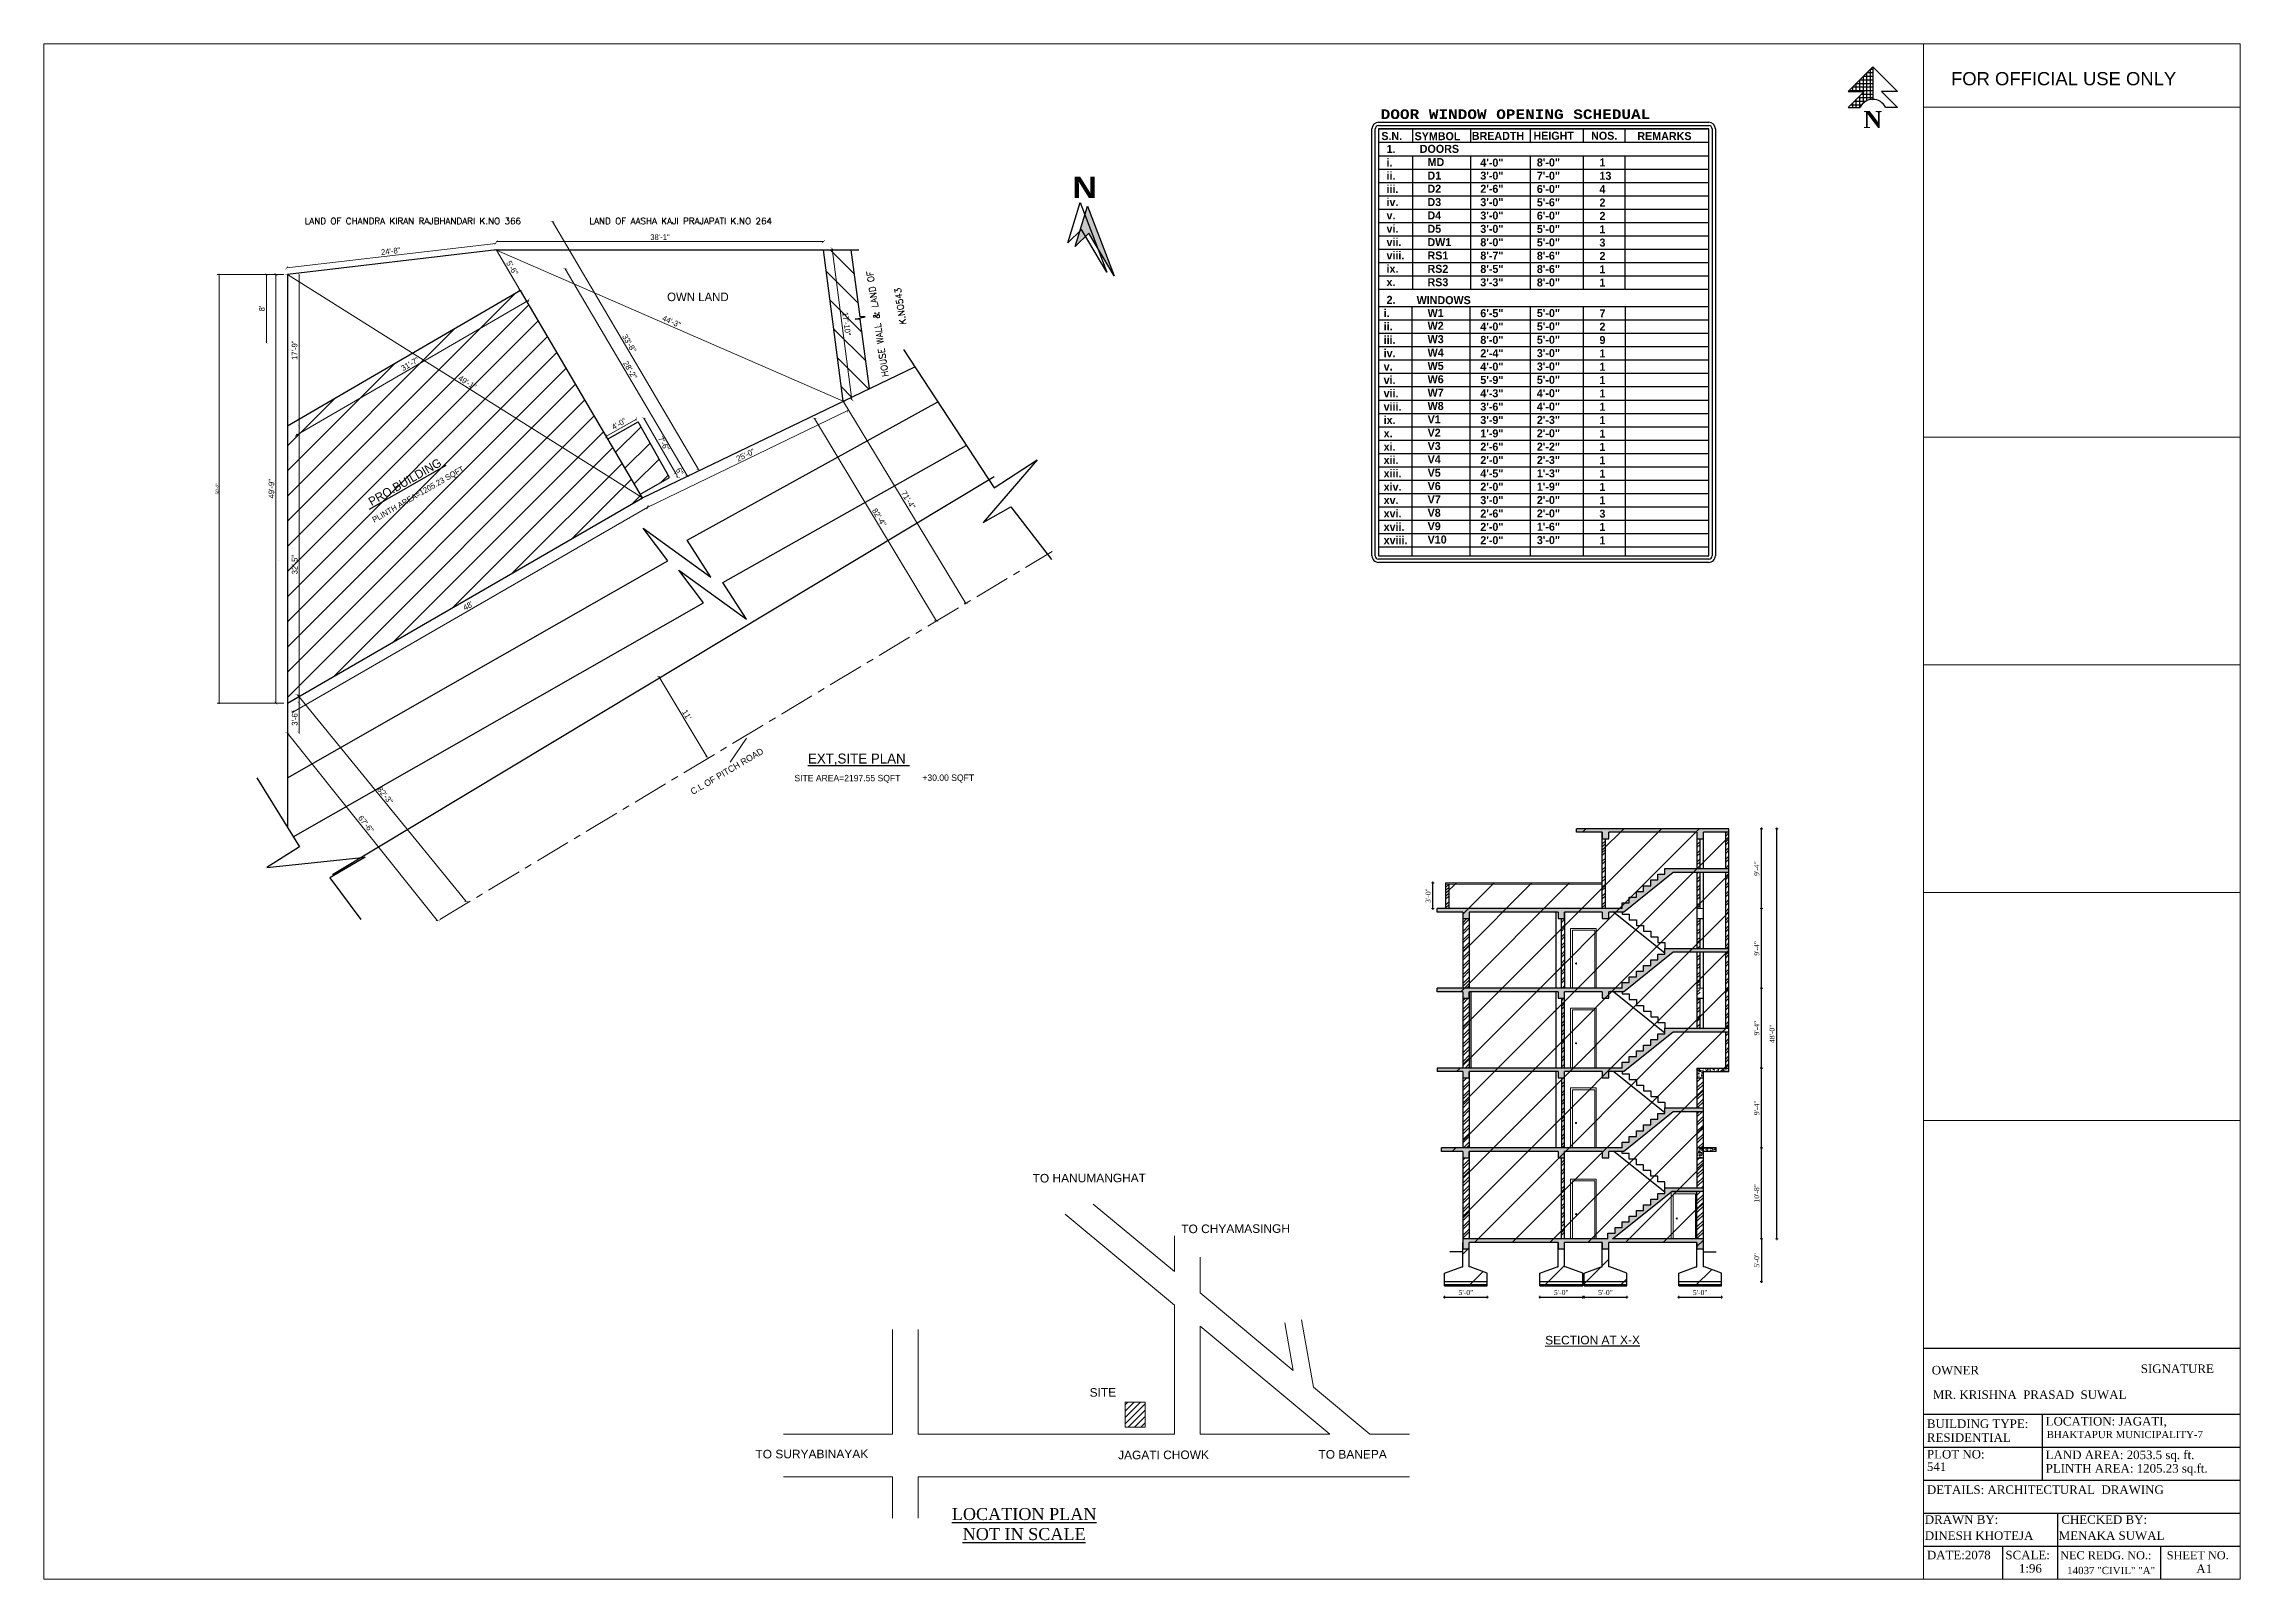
# Model space of a CAD drawing. Header units: inches. Extents: x 4069 to 291496, y -47643 to 12535.
# Drawn here: x 129007 to 132091, y -29056 to -26901 of the extents above; entities that cross this region are included whole.
import ezdxf

# ---------------------------------------------------------------- set-up
doc = ezdxf.new("R2010")
doc.units = ezdxf.units.IN
doc.header["$LTSCALE"] = 5
doc.header["$MEASUREMENT"] = 0
doc.linetypes.add('CENTER', pattern=[2, 1.25, -0.25, 0.25, -0.25])
for name, color, linetype, lineweight in [('1', 7, 'Continuous', 25), ('A-WALL', 7, 'Continuous', 9), ('boundary', 7, 'Continuous', 25), ('Dimension', 7, 'Continuous', 18), ('dimention', 5, 'Continuous', 9), ('DOOR', 62, 'Continuous', 0), ('ele1', 21, 'Continuous', 20), ('HATCH', 253, 'Continuous', 0), ('Railing', 43, 'Continuous', 18)]:
    doc.layers.add(name, color=color, linetype=linetype, lineweight=lineweight)
for name, color, linetype in [('column', 4, 'Continuous'), ('DIM', 5, 'Continuous'), ('TEXT', 6, 'Continuous'), ('WALL', 7, 'Continuous')]:
    doc.layers.add(name, color=color, linetype=linetype)
doc.layers.add('dim line', color=7, linetype='Continuous', lineweight=15, true_color=0xfab2b2)
doc.styles.add('ARIAL', font='cityb___.ttf')
doc.styles.add('COURIER', font='courbd.ttf')
doc.styles.add('DIMTEXT', font='arial.ttf', dxfattribs={"height": 8})
doc.styles.add('ordinary', font='times.ttf')
doc.styles.add('ROMANS', font='romans.shx', dxfattribs={"width": 0.8})
doc.styles.get("Standard").update_dxf_attribs({"font": 'arial.ttf'})
doc.styles.add('tt', font='stylu.ttf', dxfattribs={"height": 8})
doc.dimstyles.new('Copy of 96', dxfattribs={"dimtxt": 7, "dimasz": 4, "dimexe": 0.5, "dimexo": 0.5, "dimgap": 3, "dimtad": 1, "dimdec": 1, "dimzin": 11, "dimdsep": 46, "dimlunit": 4, "dimtxsty": 'ordinary', "dimblk": 'OBLIQUE', "dimcen": 0.09, "dimse1": 1, "dimse2": 1, "dimclrt": 6, "dimazin": 0, "dimtfac": 1, "dimtdec": 1, "dimtix": 1, "dimtmove": 2, "dimatfit": 3, "dimldrblk": 'leader', "dimfxl": 0.5, "dimfxlon": 1, "dimtolj": 1, "dimtzin": 0, "dimarcsym": 0})
doc.dimstyles.new('Copy(2) of STANDARD', dxfattribs={"dimtxt": 2, "dimasz": 4, "dimexe": 0, "dimexo": 0, "dimgap": 2, "dimtad": 1, "dimdec": 0, "dimzin": 0, "dimdsep": 46, "dimlunit": 3, "dimtxsty": 'tt', "dimblk": 'ARCHTICK', "dimcen": 0.0505, "dimse1": 1, "dimse2": 1, "dimclrd": 5, "dimclre": 5, "dimclrt": 7, "dimadec": 1, "dimazin": 0, "dimtm": 1e-09, "dimtfac": 1, "dimtdec": 0, "dimtofl": 0, "dimtmove": 1, "dimatfit": 3, "dimfxl": 1, "dimtolj": 2, "dimtzin": 0, "dimlwd": 13, "dimarcsym": 0})
doc.dimstyles.new('Standard$0', dxfattribs={"dimtxt": 6, "dimasz": 4, "dimexe": 3, "dimexo": 6, "dimgap": 3, "dimtad": 1, "dimdec": 1, "dimzin": 0, "dimdsep": 46, "dimlunit": 4, "dimtxsty": 'Standard', "dimcen": 0.09, "dimclrd": 6, "dimclre": 6, "dimclrt": 7, "dimadec": 0, "dimazin": 0, "dimtfac": 1, "dimtdec": 1, "dimtix": 1, "dimtofl": 0, "dimtmove": 1, "dimatfit": 3, "dimfxl": 1, "dimtolj": 1, "dimtzin": 0, "dimlwd": 18, "dimlwe": 18, "dimarcsym": 0})
pattern_1 = [(45, (122527.778, -26799.439), (-6.098796, 6.098796), []), (45, (122531.844, -26799.439), (-6.098796, 6.098796), [])]
pattern_2 = [(50, (122527.778, -26799.4386), (7.172602, -0.6275213), [0.75, -8.25]), (355, (122527.778, -26799.439), (-1.3875133, 7.5219213), [0.6, -6.6]), (100.4514, (122528.376, -26799.491), (5.785094, 6.8943954), [0.637402, -7.011421]), (46.1842, (122527.778, -26797.439), (10.6724105, -1.65519), [1.125, -12.375]), (96.6356, (122528.667, -26797.577), (9.346627, 9.741179), [0.956103, -10.51713]), (351.1842, (122527.778, -26797.439), (9.34662, 9.741186), [0.9, -9.9]), (21, (122528.778, -26797.9386), (5.9690705, -4.026189), [0.75, -8.25]), (326, (122528.778, -26797.939), (2.4331533, 7.2515005), [0.6, -6.6]), (71.4514, (122529.2755, -26798.274), (8.4022263, 3.225305), [0.637402, -7.011421]), (37.5, (122527.778, -26799.4386), (0.12159855, 3.32893854), [0, -6.52, 0, -6.7, 0, -6.625]), (7.5, (122527.778, -26799.4386), (2.6306954, 3.9441171), [0, -3.82, 0, -6.37, 0, -2.525]), (327.5, (122525.548, -26799.4386), (5.3382244, -0.2255487), [0, -2.5, 0, -7.8, 0, -10.35]), (317.5, (122524.548, -26799.4386), (5.8318617, 1.0010498), [0, -3.25, 0, -5.18, 0, -7.35])]

msp = doc.modelspace()

# ---------------------------------------------------------------- texts
at = {"style": 'COURIER'}
msp.add_text('DOOR WINDOW OPENING SCHEDUAL', height=13.5, dxfattribs=at).set_placement((130884.23134, -27006.18509))
at = {"layer": '1', "style": 'ordinary'}
for s, height, p in [('OWNER', 12, (131658.37668, -28768.81332)), ('SIGNATURE', 12, (131952.01781, -28766.81332)), ('MR. KRISHNA  PRASAD  SUWAL', 12, (131659.90942, -28803.21952)), ('BUILDING TYPE:  ', 12, (131651.54613, -28843.99553)), ('LOCATION: JAGATI,', 12, (131818.37144, -28840.50954)), ('RESIDENTIAL', 12, (131651.54613, -28863.49553)), ('PLOT NO: ', 12, (131651.54613, -28886.82731)), ('LAND AREA: 2053.5 sq. ft. ', 12, (131818.37144, -28887.69878)), ('BHAKTAPUR MUNICIPALITY-7', 10.08, (131819.79363, -28858.22865)), ('541', 12, (131651.54613, -28904.32731)), ('PLINTH AREA: 1205.23 sq.ft.', 12, (131818.37144, -28906.69878)), ('DETAILS: ARCHITECTURAL  DRAWING ', 12, (131651.54613, -28936.63107)), ('DRAWN BY:', 12, (131648.59767, -28978.59138)), ('CHECKED BY: ', 12, (131840.44432, -28978.59138)), ('DINESH KHOTEJA', 12, (131648.59767, -29001.09138)), ('MENAKA SUWAL', 12, (131836.69114, -29001.09138)), ('DATE:2078', 12, (131651.54613, -29028.39515)), ('SCALE:', 12, (131761.85066, -29028.39515)), ('NEC REDG. NO.:', 11.4, (131838.78148, -29028.39515)), ('SHEET NO.', 11.4, (131988.4722, -29028.39515)), ('14037 "CIVIL" "A"', 10.2, (131848.51418, -29049.16136)), ('A1', 12, (132030.00728, -29047.66682))]:
    msp.add_text(s, height=height, dxfattribs=at).set_placement(p)
msp.add_attdef('1:96', (131780.83686, -29047.10112), 'SCALE', height=12, dxfattribs=at)
at = {"layer": 'column', "color": 0, "char_height": 12, "width": 216.2724828, "attachment_point": 2, "rotation": 0.20565602, "style": 'DIMTEXT'}
for s, insert in [('TO HANUMANGHAT', (130474.92591, -28487.05178)), ('TO CHYAMASINGH', (130680.47322, -28558.20096)), ('{\\LSECTION AT X-X}', (131181.87171, -28714.48835)), ('SITE', (130494.02012, -28788.04568)), ('TO SURYABINAYAK', (130085.17848, -28874.47506)), ('TO BANEPA', (130844.84816, -28874.92553)), ('JAGATI CHOWK', (130579.2082, -28875.77383))]:
    msp.add_mtext(s, dxfattribs=dict(at, insert=insert))
at = {"layer": 'Defpoints'}
msp.add_text('FOR OFFICIAL USE ONLY', height=18.5271092, dxfattribs=at).set_placement((131685.39595, -26958.8066))
at = {"layer": 'TEXT', "style": 'ARIAL'}
for s, p in [('BREADTH', (131012.24202, -27035.47116)), ('HEIGHT', (131098.87229, -27035.28672)), ('NOS.', (131179.87619, -27035.28672)), ('S.N.', (130885.16991, -27035.7336)), ('1.', (130892.55875, -27053.91614)), ('SYMBOL', (130931.89322, -27035.90529)), ('DOORS', (130939.16521, -27053.71125)), ('REMARKS', (131244.84066, -27035.76926)), ('ii.', (130892.45445, -27091.41285)), ('i.', (130892.55853, -27072.92264)), ('D1', (130949.99003, -27091.22635)), ('MD', (130950.19786, -27072.28569)), ('4\'-0"', (131024.21942, -27072.97116)), ('3\'-0"', (131024.21942, -27091.35421)), ('8\'-0"', (131103.65718, -27072.80085)), ('7\'-0"', (131103.65718, -27091.55085)), ('1', (131191.60115, -27072.80085)), ('13', (131191.60115, -27091.55085)), ('iii.', (130892.45445, -27110.16285)), ('iv.', (130892.45445, -27128.31982)), ('D2', (130949.99003, -27109.66651)), ('2\'-6"', (131024.21942, -27109.79437)), ('6\'-0"', (131103.65718, -27109.99101)), ('4', (131191.60115, -27110.30085)), ('v.', (130892.45445, -27147.06982)), ('D3', (130949.99003, -27128.41651)), ('D4', (130949.99003, -27147.16651)), ('3\'-0"', (131024.21942, -27128.54437)), ('3\'-0"', (131024.21942, -27147.29437)), ('5\'-6"', (131103.65718, -27128.74101)), ('6\'-0"', (131103.65718, -27147.49101)), ('2', (131191.60115, -27129.05085)), ('2', (131191.60115, -27147.80085)), ('vi.', (130892.45445, -27165.81982)), ('vii.', (130892.45445, -27184.56982)), ('D5', (130949.99003, -27165.91651)), ('DW1', (130949.99003, -27184.66651)), ('3\'-0"', (131024.21942, -27166.04437)), ('8\'-0"', (131024.21942, -27184.79437)), ('5\'-0"', (131103.65718, -27166.24101)), ('5\'-0"', (131103.65718, -27184.99101)), ('3', (131191.60115, -27185.30085)), ('1', (131191.60115, -27166.55085)), ('viii.', (130892.45445, -27203.31982)), ('RS1', (130949.99003, -27203.41651)), ('8\'-7"', (131024.21942, -27203.54437)), ('8\'-6"', (131103.65718, -27203.74101)), ('2', (131191.60115, -27204.05085)), ('x.', (130892.45445, -27240.81982)), ('ix.', (130892.45445, -27222.06982)), ('RS2', (130949.99003, -27222.16651)), ('RS3', (130949.99003, -27240.91651)), ('3\'-3"', (131024.21942, -27241.04437)), ('8\'-5"', (131024.21942, -27222.29437)), ('8\'-6"', (131103.65718, -27222.49101)), ('8\'-0"', (131103.65718, -27241.24101)), ('1', (131191.60115, -27222.80085)), ('1', (131191.60115, -27241.55085)), ('2.', (130892.55875, -27265.70102)), ('WINDOWS', (130934.80172, -27266.10765)), ('i.', (130888.44994, -27284.35714)), ('ii.', (130888.44994, -27303.10445)), ('W1', (130950.19786, -27284.07056)), ('W2', (130950.19786, -27302.15157)), ('4\'-0"', (131024.21942, -27303.13952)), ('6\'-5"', (131024.21942, -27284.40567)), ('5\'-0"', (131103.65718, -27284.23536)), ('5\'-0"', (131103.65718, -27302.98805)), ('2', (131191.60115, -27303.33573)), ('7', (131191.60115, -27284.58304)), ('iii.', (130888.44994, -27321.85714)), ('iv.', (130888.44994, -27340.60984)), ('W3', (130950.19786, -27320.90426)), ('W4', (130950.19786, -27339.65695)), ('8\'-0"', (131024.21942, -27321.89221)), ('2\'-4"', (131024.21942, -27340.6449)), ('3\'-0"', (131103.65718, -27340.49344)), ('5\'-0"', (131103.65718, -27321.74074)), ('9', (131191.60115, -27322.08842)), ('1', (131191.60115, -27340.84111)), ('v.', (130888.44994, -27359.36253)), ('W5', (130950.19786, -27358.40964)), ('4\'-0"', (131024.21942, -27359.39759)), ('3\'-0"', (131103.65718, -27359.24613)), ('1', (131191.60115, -27359.5938)), ('vi.', (130888.44994, -27378.11522)), ('vii.', (130888.44994, -27396.86791)), ('W6', (130950.19786, -27377.16233)), ('W7', (130950.19786, -27395.91502)), ('4\'-3"', (131024.21942, -27396.90298)), ('5\'-9"', (131024.21942, -27378.15029)), ('4\'-0"', (131103.65718, -27396.75151)), ('5\'-0"', (131103.65718, -27377.99882)), ('1', (131191.60115, -27378.3465)), ('1', (131191.60115, -27397.09919)), ('viii.', (130888.44994, -27415.6206)), ('ix.', (130888.44994, -27434.37329)), ('W8', (130950.19786, -27414.66771)), ('V1', (130950.19786, -27433.42041)), ('3\'-6"', (131024.21942, -27415.65567)), ('3\'-9"', (131024.21942, -27434.40836)), ('4\'-0"', (131103.65718, -27415.5042)), ('2\'-3"', (131103.65718, -27434.25689)), ('1', (131191.60115, -27415.85188)), ('1', (131191.60115, -27434.60457)), ('x.', (130888.44994, -27453.12598)), ('V2', (130950.19786, -27452.1731)), ('1\'-9"', (131024.21942, -27453.16105)), ('2\'-0"', (131103.65718, -27453.00958)), ('1', (131191.60115, -27453.35726)), ('xi.', (130888.44994, -27471.87867)), ('xii.', (130888.44994, -27490.63136)), ('V3', (130950.19786, -27470.92579)), ('V4', (130950.19786, -27489.67848)), ('2\'-6"', (131024.21942, -27471.91374)), ('2\'-0"', (131024.21942, -27490.66643)), ('2\'-2"', (131103.65718, -27471.76227)), ('2\'-3"', (131103.65718, -27490.51497)), ('1', (131191.60115, -27472.10995)), ('1', (131191.60115, -27490.86264)), ('xiii.', (130888.44994, -27509.38406)), ('xiv.', (130888.44994, -27528.13675)), ('V5', (130950.19786, -27508.43117)), ('V6', (130950.19786, -27527.18386)), ('4\'-5"', (131024.21942, -27509.41912)), ('2\'-0"', (131024.21942, -27528.17182)), ('1\'-3"', (131103.65718, -27509.26766)), ('1\'-9"', (131103.65718, -27528.02035)), ('1', (131191.60115, -27509.61533)), ('1', (131191.60115, -27528.36803)), ('xv.', (130888.44994, -27546.88944)), ('V7', (130950.19786, -27545.93655)), ('3\'-0"', (131024.21942, -27546.92451)), ('2\'-0"', (131103.65718, -27546.77304)), ('1', (131191.60115, -27547.12072)), ('xvi.', (130888.44994, -27565.64213)), ('xvii.', (130888.44994, -27584.39482)), ('V8', (130950.19786, -27564.68924)), ('V9', (130950.19786, -27583.44194)), ('2\'-6"', (131024.21942, -27565.6772)), ('2\'-0"', (131024.21942, -27584.42989)), ('2\'-0"', (131103.65718, -27565.52573)), ('1\'-6"', (131103.65718, -27584.27842)), ('3', (131191.60115, -27565.87341)), ('1', (131191.60115, -27584.6261)), ('xviii.', (130888.44994, -27603.14751)), ('V10', (130950.19786, -27602.19463)), ('2\'-0"', (131024.21942, -27603.18258)), ('3\'-0"', (131103.65718, -27603.03111)), ('1', (131191.60115, -27603.37879))]:
    msp.add_text(s, height=11.25, dxfattribs=at).set_placement(p)
at = {"layer": 'TEXT', "lineweight": 9, "style": 'ROMANS'}
for s, p in [('LAND OF CHANDRA KIRAN RAJBHANDARI K.NO 366', (129372.73367, -27153.95719)), ('LAND OF AASHA KAJI PRAJAPATI K.NO 264', (129772.74358, -27153.95719))]:
    msp.add_text(s, height=9, dxfattribs=at).set_placement(p)
for s, p in [('HOUSE WALL & LAND OF          ', (130193.08169, -27367.56388)), ('          K.NO543', (130227.77423, -27360.49355))]:
    msp.add_text(s, height=9, rotation=98.54375958, dxfattribs=at).set_placement(p)
at = {"layer": 'TEXT', "linetype": 'ByBlock', "style": 'tt'}
for s, height, p in [('OWN LAND', 12, (129881.88858, -27261.91293)), ('%%UEXT,SITE PLAN ', 14, (130079.68342, -27911.08474))]:
    msp.add_text(s, height=height, dxfattribs=at).set_placement(p)
msp.add_text('%%U PRO.BUILDING ', height=12, rotation=30, dxfattribs=at).set_placement((129462.85646, -27551.96609))
at = {"layer": 'TEXT', "lineweight": 70, "style": 'tt'}
for s, height, rotation, p in [('PLINTH AREA=1205.23 SQFT', 8, 30, (129470.5854, -27573.13469)), ('C.L OF PITCH ROAD ', 9, 30.46063743, (129918.00032, -27955.36782))]:
    msp.add_text(s, height=height, rotation=rotation, dxfattribs=at).set_placement(p)
for s, p in [('SITE AREA=2197.55 SQFT', (130060.77378, -27936.03609)), ('+30.00 SQFT', (130240.53109, -27935.46033))]:
    msp.add_text(s, height=9, dxfattribs=at).set_placement(p)
at = {"layer": 'TEXT', "insert": (130468.34069, -27102.0663), "char_height": 30, "width": 37.634687, "attachment_point": 5, "style": 'ARIAL'}
msp.add_mtext('{\\fArial Black|b0|i0|c0|p34;N}', dxfattribs=at)
at = {"layer": 'TEXT', "insert": (130383.44379, -29001.61723), "char_height": 16.875, "attachment_point": 8, "rotation": 359.99961192, "style": 'ordinary'}
msp.add_mtext_dynamic_manual_height_columns('{\\LLOCATION PLAN\\PNOT IN SCALE}', width=232.0869559, gutter_width=1720.71691, heights=[0], dxfattribs=at)

# ---------------------------------------------------------------- blocks, each defined once
blk = doc.blocks.new('SDEGH')
at = {"layer": 'TEXT'}
h = blk.add_hatch(dxfattribs=at)
h.set_pattern_fill('NET', color=256, scale=40, style=0)
h.set_pattern_definition([(0, (43922.391, -13181.093), (0, 5), []), (90, (43922.391, -13181.093), (-5, 3e-16), [])])
h.paths.add_polyline_path([(52300.8, -9226.1), (52266.3, -9260.6), (52288.8, -9260.6), (52266.3, -9283.1), (52282.8, -9283.1, -0.284572), (52300.8, -9272)])
blk.add_line((52300.8, -9226.1), (52300.8, -9272), dxfattribs=at)
at = {"layer": 'WALL'}
for p, q in [((52266.3, -9260.6), (52300.8, -9226.1)), ((52335.4, -9260.6), (52300.8, -9226.1)), ((52266.3, -9260.6), (52288.8, -9260.6)), ((52266.3, -9283.1), (52288.8, -9260.6)), ((52266.3, -9283.1), (52282.8, -9283.1)), ((52335.4, -9260.6), (52312.9, -9260.6)), ((52335.4, -9283.1), (52312.9, -9260.6)), ((52335.4, -9283.1), (52318.8, -9283.1))]:
    blk.add_line(p, q, dxfattribs=at)
blk.add_arc((52300.8, -9292), 20.1, 26.4605, 153.5395, dxfattribs=at)
at = {"layer": 'Defpoints', "insert": (52287.7, -9288.2), "char_height": 24, "width": 23.16, "attachment_point": 1}
blk.add_mtext('{\\fTimes New Roman|b1|i0|c0|p18;N}', dxfattribs=at)
blk = doc.blocks.new('oblique')
at = {"color": 0, "lineweight": -2}
blk.add_line((0.25, 0.25), (-0.25, -0.25), dxfattribs=at)
at = {"layer": 'dim line', "lineweight": 9}
for p, q in [((-0.4375, 0), (0.4375, 0)), ((0, 0.4375), (0, -0.4375))]:
    blk.add_line(p, q, dxfattribs=at)
blk = doc.blocks.new('*D5593')
at = {"layer": 'A-WALL', "color": 0, "lineweight": -2, "ltscale": 50, "transparency": 16777216}
blk.add_line((131419.1, -28578.6), (131419.1, -28450.6), dxfattribs=at)
at = {"layer": 'Defpoints', "color": 0, "ltscale": 50, "transparency": 16777216}
for p in [(131337.5, -28450.6), (131419.1, -28450.6), (131337.5, -28578.6)]:
    blk.add_point(p, dxfattribs=at)
at = {"layer": 'A-WALL', "color": 0, "lineweight": -2, "ltscale": 50, "transparency": 16777216, "xscale": 4, "yscale": 4, "zscale": 4}
for p, rotation in [((131419.1, -28450.6), 90), ((131419.1, -28578.6), 270)]:
    blk.add_blockref('oblique', p, dxfattribs=dict(at, rotation=rotation))
at = {"layer": 'A-WALL', "color": 6, "ltscale": 50, "transparency": 16777216, "insert": (131412.5, -28514.6), "char_height": 7, "attachment_point": 5, "rotation": 90, "style": 'ordinary'}
blk.add_mtext('\\A1;10\'-8"', dxfattribs=at)
blk = doc.blocks.new('_OBLIQUE')
at = {"color": 0, "linetype": 'ByBlock'}
blk.add_line((-0.5, -0.5), (0.5, 0.5), dxfattribs=at)
blk = doc.blocks.new('leader')
at = {"layer": 'Dimension'}
for p, q in [((-4.42, 0), (4.42, 0)), ((0, -4.33), (0, 4.33))]:
    blk.add_line(p, q, dxfattribs=at)
blk = doc.blocks.new('*D5594')
at = {"layer": 'A-WALL', "color": 0, "lineweight": -2, "ltscale": 50, "transparency": 16777216}
blk.add_line((131419.1, -28450.6), (131419.1, -28338.6), dxfattribs=at)
at = {"layer": 'Defpoints', "color": 0, "ltscale": 50, "transparency": 16777216}
for p in [(131205.7, -28338.6), (131419.1, -28338.6), (131337.5, -28450.6)]:
    blk.add_point(p, dxfattribs=at)
at = {"layer": 'A-WALL', "color": 0, "lineweight": -2, "ltscale": 50, "transparency": 16777216, "xscale": 4, "yscale": 4, "zscale": 4}
for p, rotation in [((131419.1, -28338.6), 90), ((131419.1, -28450.6), 270)]:
    blk.add_blockref('oblique', p, dxfattribs=dict(at, rotation=rotation))
at = {"layer": 'A-WALL', "color": 6, "ltscale": 50, "transparency": 16777216, "insert": (131412.5, -28394.6), "char_height": 7, "attachment_point": 5, "rotation": 90, "style": 'ordinary'}
blk.add_mtext('\\A1;9\'-4"', dxfattribs=at)
blk = doc.blocks.new('*D5595')
at = {"layer": 'A-WALL', "color": 0, "lineweight": -2, "ltscale": 50, "transparency": 16777216}
blk.add_line((131419.1, -28338.6), (131419.1, -28226.6), dxfattribs=at)
at = {"layer": 'Defpoints', "color": 0, "ltscale": 50, "transparency": 16777216}
for p in [(131209.5, -28226.6), (131419.1, -28226.6), (131205.7, -28338.6)]:
    blk.add_point(p, dxfattribs=at)
at = {"layer": 'A-WALL', "color": 0, "lineweight": -2, "ltscale": 50, "transparency": 16777216, "xscale": 4, "yscale": 4, "zscale": 4}
for p, rotation in [((131419.1, -28226.6), 90), ((131419.1, -28338.6), 270)]:
    blk.add_blockref('oblique', p, dxfattribs=dict(at, rotation=rotation))
at = {"layer": 'A-WALL', "color": 6, "ltscale": 50, "transparency": 16777216, "insert": (131412.5, -28282.6), "char_height": 7, "attachment_point": 5, "rotation": 90, "style": 'ordinary'}
blk.add_mtext('\\A1;9\'-4"', dxfattribs=at)
blk = doc.blocks.new('*D5596')
at = {"layer": 'A-WALL', "color": 0, "lineweight": -2, "ltscale": 50, "transparency": 16777216}
blk.add_line((131419.1, -28226.6), (131419.1, -28114.6), dxfattribs=at)
at = {"layer": 'Defpoints', "color": 0, "ltscale": 50, "transparency": 16777216}
for p in [(131215.9, -28114.6), (131419.1, -28114.6), (131209.5, -28226.6)]:
    blk.add_point(p, dxfattribs=at)
at = {"layer": 'A-WALL', "color": 0, "lineweight": -2, "ltscale": 50, "transparency": 16777216, "xscale": 4, "yscale": 4, "zscale": 4}
for p, rotation in [((131419.1, -28114.6), 90), ((131419.1, -28226.6), 270)]:
    blk.add_blockref('oblique', p, dxfattribs=dict(at, rotation=rotation))
at = {"layer": 'A-WALL', "color": 6, "ltscale": 50, "transparency": 16777216, "insert": (131412.5, -28170.6), "char_height": 7, "attachment_point": 5, "rotation": 90, "style": 'ordinary'}
blk.add_mtext('\\A1;9\'-4"', dxfattribs=at)
blk = doc.blocks.new('*D5597')
at = {"layer": 'A-WALL', "color": 0, "lineweight": -2, "ltscale": 50, "transparency": 16777216}
blk.add_line((131419.1, -28114.6), (131419.1, -28002.6), dxfattribs=at)
at = {"layer": 'Defpoints', "color": 0, "ltscale": 50, "transparency": 16777216}
for p in [(131221.8, -28002.6), (131419.1, -28002.6), (131215.9, -28114.6)]:
    blk.add_point(p, dxfattribs=at)
at = {"layer": 'A-WALL', "color": 0, "lineweight": -2, "ltscale": 50, "transparency": 16777216, "xscale": 4, "yscale": 4, "zscale": 4}
for p, rotation in [((131419.1, -28002.6), 90), ((131419.1, -28114.6), 270)]:
    blk.add_blockref('oblique', p, dxfattribs=dict(at, rotation=rotation))
at = {"layer": 'A-WALL', "color": 6, "ltscale": 50, "transparency": 16777216, "insert": (131412.5, -28058.6), "char_height": 7, "attachment_point": 5, "rotation": 90, "style": 'ordinary'}
blk.add_mtext('\\A1;9\'-4"', dxfattribs=at)
blk = doc.blocks.new('*D5598')
at = {"layer": 'A-WALL', "color": 0, "lineweight": -2, "ltscale": 50, "transparency": 16777216}
blk.add_line((130957.6, -28114.6), (130957.6, -28078.6), dxfattribs=at)
at = {"layer": 'Defpoints', "color": 0, "ltscale": 50, "transparency": 16777216}
for p in [(130957.6, -28078.6), (130975.5, -28078.6), (130963.5, -28114.6)]:
    blk.add_point(p, dxfattribs=at)
at = {"layer": 'A-WALL', "color": 0, "lineweight": -2, "ltscale": 50, "transparency": 16777216, "xscale": 4, "yscale": 4, "zscale": 4}
for p, rotation in [((130957.6, -28078.6), 90), ((130957.6, -28114.6), 270)]:
    blk.add_blockref('oblique', p, dxfattribs=dict(at, rotation=rotation))
at = {"layer": 'A-WALL', "color": 6, "ltscale": 50, "transparency": 16777216, "insert": (130951, -28096.6), "char_height": 7, "attachment_point": 5, "rotation": 90, "style": 'ordinary'}
blk.add_mtext('\\A1;3\'-0"', dxfattribs=at)
blk = doc.blocks.new('*D5566')
at = {"layer": 'A-WALL', "color": 0, "lineweight": -2, "ltscale": 50, "transparency": 16777216}
blk.add_line((131419.1, -28578.6), (131419.1, -28638.6), dxfattribs=at)
at = {"layer": 'Defpoints', "color": 0, "ltscale": 50, "transparency": 16777216}
for p in [(131337.5, -28578.6), (131363, -28638.6), (131419.1, -28638.6)]:
    blk.add_point(p, dxfattribs=at)
at = {"layer": 'A-WALL', "color": 0, "lineweight": -2, "ltscale": 50, "transparency": 16777216, "xscale": 4, "yscale": 4, "zscale": 4}
for p, rotation in [((131419.1, -28578.6), 90), ((131419.1, -28638.6), 270)]:
    blk.add_blockref('oblique', p, dxfattribs=dict(at, rotation=rotation))
at = {"layer": 'A-WALL', "color": 6, "ltscale": 50, "transparency": 16777216, "insert": (131412.5, -28608.6), "char_height": 7, "attachment_point": 5, "rotation": 90, "style": 'ordinary'}
blk.add_mtext('\\A1;5\'-0"', dxfattribs=at)
blk = doc.blocks.new('*D5567')
at = {"layer": 'A-WALL', "color": 0, "lineweight": -2, "ltscale": 50, "transparency": 16777216}
blk.add_line((131440.7, -28578.6), (131440.7, -28002.6), dxfattribs=at)
at = {"layer": 'Defpoints', "color": 0, "ltscale": 50, "transparency": 16777216}
for p in [(131337.5, -28002.6), (131440.7, -28002.6), (131337.5, -28578.6)]:
    blk.add_point(p, dxfattribs=at)
at = {"layer": 'A-WALL', "color": 0, "lineweight": -2, "ltscale": 50, "transparency": 16777216, "xscale": 4, "yscale": 4, "zscale": 4}
for p, rotation in [((131440.7, -28002.6), 90), ((131440.7, -28578.6), 270)]:
    blk.add_blockref('oblique', p, dxfattribs=dict(at, rotation=rotation))
at = {"layer": 'A-WALL', "color": 6, "ltscale": 50, "transparency": 16777216, "insert": (131434.1, -28290.6), "char_height": 7, "attachment_point": 5, "rotation": 90, "style": 'ordinary'}
blk.add_mtext('\\A1;48\'-0"', dxfattribs=at)
blk = doc.blocks.new('*D5599')
at = {"layer": 'A-WALL', "color": 0, "lineweight": -2, "ltscale": 50, "transparency": 16777216}
blk.add_line((130974, -28660.4), (131034, -28660.4), dxfattribs=at)
at = {"layer": 'Defpoints', "color": 0, "ltscale": 50, "transparency": 16777216}
for p in [(130974, -28644.6), (131034, -28644.6), (131034, -28660.4)]:
    blk.add_point(p, dxfattribs=at)
at = {"layer": 'A-WALL', "color": 0, "lineweight": -2, "ltscale": 50, "transparency": 16777216, "xscale": 4, "yscale": 4, "zscale": 4, "rotation": 180}
blk.add_blockref('oblique', (130974, -28660.4), dxfattribs=at)
at = {"layer": 'A-WALL', "color": 0, "lineweight": -2, "ltscale": 50, "transparency": 16777216, "xscale": 4, "yscale": 4, "zscale": 4}
blk.add_blockref('oblique', (131034, -28660.4), dxfattribs=at)
at = {"layer": 'A-WALL', "color": 6, "ltscale": 50, "transparency": 16777216, "insert": (131004, -28653.8), "char_height": 7, "attachment_point": 5, "style": 'ordinary'}
blk.add_mtext('\\A1;5\'-0"', dxfattribs=at)
blk = doc.blocks.new('*D5600')
at = {"layer": 'A-WALL', "color": 0, "lineweight": -2, "ltscale": 50, "transparency": 16777216}
blk.add_line((131108, -28660.4), (131168, -28660.4), dxfattribs=at)
at = {"layer": 'Defpoints', "color": 0, "ltscale": 50, "transparency": 16777216}
for p in [(131108, -28644.6), (131168, -28644.6), (131168, -28660.4)]:
    blk.add_point(p, dxfattribs=at)
at = {"layer": 'A-WALL', "color": 0, "lineweight": -2, "ltscale": 50, "transparency": 16777216, "xscale": 4, "yscale": 4, "zscale": 4, "rotation": 180}
blk.add_blockref('oblique', (131108, -28660.4), dxfattribs=at)
at = {"layer": 'A-WALL', "color": 0, "lineweight": -2, "ltscale": 50, "transparency": 16777216, "xscale": 4, "yscale": 4, "zscale": 4}
blk.add_blockref('oblique', (131168, -28660.4), dxfattribs=at)
at = {"layer": 'A-WALL', "color": 6, "ltscale": 50, "transparency": 16777216, "insert": (131138, -28653.8), "char_height": 7, "attachment_point": 5, "style": 'ordinary'}
blk.add_mtext('\\A1;5\'-0"', dxfattribs=at)
blk = doc.blocks.new('*D5601')
at = {"layer": 'A-WALL', "color": 0, "lineweight": -2, "ltscale": 50, "transparency": 16777216}
blk.add_line((131170, -28660.4), (131230, -28660.4), dxfattribs=at)
at = {"layer": 'Defpoints', "color": 0, "ltscale": 50, "transparency": 16777216}
for p in [(131170, -28644.6), (131230, -28644.6), (131230, -28660.4)]:
    blk.add_point(p, dxfattribs=at)
at = {"layer": 'A-WALL', "color": 0, "lineweight": -2, "ltscale": 50, "transparency": 16777216, "xscale": 4, "yscale": 4, "zscale": 4, "rotation": 180}
blk.add_blockref('oblique', (131170, -28660.4), dxfattribs=at)
at = {"layer": 'A-WALL', "color": 0, "lineweight": -2, "ltscale": 50, "transparency": 16777216, "xscale": 4, "yscale": 4, "zscale": 4}
blk.add_blockref('oblique', (131230, -28660.4), dxfattribs=at)
at = {"layer": 'A-WALL', "color": 6, "ltscale": 50, "transparency": 16777216, "insert": (131200, -28653.8), "char_height": 7, "attachment_point": 5, "style": 'ordinary'}
blk.add_mtext('\\A1;5\'-0"', dxfattribs=at)
blk = doc.blocks.new('*D5602')
at = {"layer": 'A-WALL', "color": 0, "lineweight": -2, "ltscale": 50, "transparency": 16777216}
blk.add_line((131303, -28660.4), (131363, -28660.4), dxfattribs=at)
at = {"layer": 'Defpoints', "color": 0, "ltscale": 50, "transparency": 16777216}
for p in [(131303, -28644.6), (131363, -28644.6), (131363, -28660.4)]:
    blk.add_point(p, dxfattribs=at)
at = {"layer": 'A-WALL', "color": 0, "lineweight": -2, "ltscale": 50, "transparency": 16777216, "xscale": 4, "yscale": 4, "zscale": 4, "rotation": 180}
blk.add_blockref('oblique', (131303, -28660.4), dxfattribs=at)
at = {"layer": 'A-WALL', "color": 0, "lineweight": -2, "ltscale": 50, "transparency": 16777216, "xscale": 4, "yscale": 4, "zscale": 4}
blk.add_blockref('oblique', (131363, -28660.4), dxfattribs=at)
at = {"layer": 'A-WALL', "color": 6, "ltscale": 50, "transparency": 16777216, "insert": (131333, -28653.8), "char_height": 7, "attachment_point": 5, "style": 'ordinary'}
blk.add_mtext('\\A1;5\'-0"', dxfattribs=at)
blk = doc.blocks.new('_ArchTick')
at = {"color": 0, "linetype": 'ByBlock', "const_width": 0.15}
blk.add_lwpolyline([(-0.5, -0.5), (0.5, 0.5)], dxfattribs=at)
blk = doc.blocks.new('*D5568')
at = {"layer": 'Defpoints', "color": 0, "ltscale": 5, "transparency": 16777216}
for p in [(129642.2, -27190.1), (129642.2, -27190.1), (130129.3, -27402.3)]:
    blk.add_point(p, dxfattribs=at)
at = {"layer": 'DIM', "color": 5, "lineweight": 13, "ltscale": 5, "transparency": 16777216}
blk.add_line((130129.3, -27402.3), (129642.2, -27190.1), dxfattribs=at)
at = {"layer": 'DIM', "color": 5, "lineweight": 13, "ltscale": 5, "transparency": 16777216, "xscale": 4, "yscale": 4, "zscale": 4}
for p, rotation in [((129642.2, -27190.1), 156.4590553134295), ((130129.3, -27402.3), 336.4590553134295)]:
    blk.add_blockref('_ArchTick', p, dxfattribs=dict(at, rotation=rotation))
at = {"layer": 'DIM', "color": 7, "ltscale": 5, "transparency": 16777216, "insert": (129888.2, -27290.5), "char_height": 8, "attachment_point": 5, "rotation": 336.4591, "style": 'tt'}
blk.add_mtext('\\A2;44\'-3"', dxfattribs=at)
blk = doc.blocks.new('*D5569')
at = {"layer": 'Defpoints', "color": 0, "ltscale": 5, "transparency": 16777216}
for p in [(129693.3, -27166.5), (129720.8, -27150.3), (129898.4, -27514.6)]:
    blk.add_point(p, dxfattribs=at)
at = {"layer": 'DIM', "color": 5, "lineweight": 13, "ltscale": 5, "transparency": 16777216}
blk.add_line((129925.9, -27498.4), (129720.8, -27150.3), dxfattribs=at)
at = {"layer": 'DIM', "color": 5, "lineweight": 13, "ltscale": 5, "transparency": 16777216, "xscale": 4, "yscale": 4, "zscale": 4}
for p, rotation in [((129720.8, -27150.3), 120.5085900979848), ((129925.9, -27498.4), 300.5085900979848)]:
    blk.add_blockref('_ArchTick', p, dxfattribs=dict(at, rotation=rotation))
at = {"layer": 'DIM', "color": 7, "ltscale": 5, "transparency": 16777216, "insert": (129828.7, -27321.2), "char_height": 8, "attachment_point": 5, "rotation": 300.5086, "style": 'tt'}
blk.add_mtext('\\A2;33\'-8"', dxfattribs=at)
blk = doc.blocks.new('*D5570')
at = {"layer": 'Defpoints', "color": 0, "ltscale": 5, "transparency": 16777216}
for p in [(129348.6, -27224.3), (129847.3, -27538.1), (129847.3, -27538.1)]:
    blk.add_point(p, dxfattribs=at)
at = {"layer": 'DIM', "color": 5, "lineweight": 13, "ltscale": 5, "transparency": 16777216}
blk.add_line((129348.6, -27224.3), (129847.3, -27538.1), dxfattribs=at)
at = {"layer": 'DIM', "color": 5, "lineweight": 13, "ltscale": 5, "transparency": 16777216, "xscale": 4, "yscale": 4, "zscale": 4}
for p, rotation in [((129348.6, -27224.3), 147.8211343331417), ((129847.3, -27538.1), 327.8211343331417)]:
    blk.add_blockref('_ArchTick', p, dxfattribs=dict(at, rotation=rotation))
at = {"layer": 'DIM', "color": 7, "ltscale": 5, "transparency": 16777216, "insert": (129601.3, -27376), "char_height": 8, "attachment_point": 5, "rotation": 327.8211, "style": 'tt'}
blk.add_mtext('\\A2;49\'-1"', dxfattribs=at)
blk = doc.blocks.new('*D5571')
at = {"layer": 'Defpoints', "color": 0, "ltscale": 5, "transparency": 16777216}
for p in [(130101.6, -27178.2), (129642.2, -27190.1), (130101.6, -27190.1)]:
    blk.add_point(p, dxfattribs=at)
at = {"layer": 'DIM', "color": 5, "lineweight": 13, "ltscale": 5, "transparency": 16777216}
blk.add_line((129642.2, -27178.2), (130101.6, -27178.2), dxfattribs=at)
at = {"layer": 'DIM', "color": 5, "lineweight": 13, "ltscale": 5, "transparency": 16777216, "xscale": 4, "yscale": 4, "zscale": 4, "rotation": 180}
blk.add_blockref('_ArchTick', (129642.2, -27178.2), dxfattribs=at)
at = {"layer": 'DIM', "color": 5, "lineweight": 13, "ltscale": 5, "transparency": 16777216, "xscale": 4, "yscale": 4, "zscale": 4}
blk.add_blockref('_ArchTick', (130101.6, -27178.2), dxfattribs=at)
at = {"layer": 'DIM', "color": 7, "ltscale": 5, "transparency": 16777216, "insert": (129871.9, -27172.1), "char_height": 8, "attachment_point": 5, "style": 'tt'}
blk.add_mtext('\\A2;38\'-1"', dxfattribs=at)
blk = doc.blocks.new('*D5572')
at = {"layer": 'Defpoints', "color": 0, "ltscale": 5, "transparency": 16777216}
for p in [(129641.2, -27180.8), (129642.2, -27190.1), (129348.6, -27224.3)]:
    blk.add_point(p, dxfattribs=at)
at = {"layer": 'DIM', "color": 5, "lineweight": 13, "ltscale": 5, "transparency": 16777216}
blk.add_line((129347.5, -27215.1), (129641.2, -27180.8), dxfattribs=at)
at = {"layer": 'DIM', "color": 5, "lineweight": 13, "ltscale": 5, "transparency": 16777216, "xscale": 4, "yscale": 4, "zscale": 4}
for p, rotation in [((129641.2, -27180.8), 6.656485109488929), ((129347.5, -27215.1), 186.6564851094889)]:
    blk.add_blockref('_ArchTick', p, dxfattribs=dict(at, rotation=rotation))
at = {"layer": 'DIM', "color": 7, "ltscale": 5, "transparency": 16777216, "insert": (129493.6, -27191.8), "char_height": 8, "attachment_point": 5, "rotation": 6.6565, "style": 'tt'}
blk.add_mtext('\\A2;24\'-8"', dxfattribs=at)
blk = doc.blocks.new('*D5573')
at = {"layer": 'Defpoints', "color": 0, "ltscale": 5, "transparency": 16777216}
for p in [(129332.3, -27224.3), (129348.6, -27224.3), (129348.6, -27826.3)]:
    blk.add_point(p, dxfattribs=at)
at = {"layer": 'DIM', "color": 5, "lineweight": 13, "ltscale": 5, "transparency": 16777216}
blk.add_line((129332.3, -27826.3), (129332.3, -27224.3), dxfattribs=at)
at = {"layer": 'DIM', "color": 5, "lineweight": 13, "ltscale": 5, "transparency": 16777216, "xscale": 4, "yscale": 4, "zscale": 4}
for p, rotation in [((129332.3, -27224.3), 90), ((129332.3, -27826.3), 270)]:
    blk.add_blockref('_ArchTick', p, dxfattribs=dict(at, rotation=rotation))
at = {"layer": 'DIM', "color": 7, "ltscale": 5, "transparency": 16777216, "insert": (129326.1, -27525.3), "char_height": 8, "attachment_point": 5, "rotation": 90, "style": 'tt'}
blk.add_mtext('\\A2;49\'-9"', dxfattribs=at)
blk = doc.blocks.new('*D5574')
at = {"layer": 'Defpoints', "color": 0, "ltscale": 5, "transparency": 16777216}
for p in [(130129.3, -27402.3), (130135.7, -27415.6), (129847.3, -27538.1)]:
    blk.add_point(p, dxfattribs=at)
at = {"layer": 'DIM', "color": 5, "lineweight": 13, "ltscale": 5, "transparency": 16777216}
blk.add_line((129853.8, -27551.5), (130135.7, -27415.6), dxfattribs=at)
at = {"layer": 'DIM', "color": 5, "lineweight": 13, "ltscale": 5, "transparency": 16777216, "xscale": 4, "yscale": 4, "zscale": 4}
for p, rotation in [((130135.7, -27415.6), 25.72641114425565), ((129853.8, -27551.5), 205.7264111442556)]:
    blk.add_blockref('_ArchTick', p, dxfattribs=dict(at, rotation=rotation))
at = {"layer": 'DIM', "color": 7, "ltscale": 5, "transparency": 16777216, "insert": (129992.1, -27477.9), "char_height": 8, "attachment_point": 5, "rotation": 25.7264, "style": 'tt'}
blk.add_mtext('\\A2;25\'-0"', dxfattribs=at)
blk = doc.blocks.new('*D5575')
at = {"layer": 'Defpoints', "color": 0, "ltscale": 5, "transparency": 16777216}
for p in [(129348.6, -27826.3), (129585.5, -28116.4), (129599.6, -28104.9)]:
    blk.add_point(p, dxfattribs=at)
at = {"layer": 'DIM', "color": 5, "lineweight": 13, "ltscale": 5, "transparency": 16777216}
blk.add_line((129362.7, -27814.8), (129599.6, -28104.9), dxfattribs=at)
at = {"layer": 'DIM', "color": 5, "lineweight": 13, "ltscale": 5, "transparency": 16777216, "xscale": 4, "yscale": 4, "zscale": 4}
for p, rotation in [((129362.7, -27814.8), 129.2346719250577), ((129599.6, -28104.9), 309.2346719250577)]:
    blk.add_blockref('_ArchTick', p, dxfattribs=dict(at, rotation=rotation))
at = {"layer": 'DIM', "color": 7, "ltscale": 5, "transparency": 16777216, "insert": (129485.9, -27956), "char_height": 8, "attachment_point": 5, "rotation": 309.2347, "style": 'tt'}
blk.add_mtext("\\A2;82'-3''", dxfattribs=at)
blk = doc.blocks.new('*D5576')
at = {"layer": 'Defpoints', "color": 0, "ltscale": 5, "transparency": 16777216}
for p in [(130129.3, -27402.3), (130300.5, -27686.9), (130260.1, -27711.1)]:
    blk.add_point(p, dxfattribs=at)
at = {"layer": 'DIM', "color": 5, "lineweight": 13, "ltscale": 5, "transparency": 16777216}
blk.add_line((130089, -27426.5), (130260.1, -27711.1), dxfattribs=at)
at = {"layer": 'DIM', "color": 5, "lineweight": 13, "ltscale": 5, "transparency": 16777216, "xscale": 4, "yscale": 4, "zscale": 4}
for p, rotation in [((130089, -27426.5), 121.020957503502), ((130260.1, -27711.1), 301.020957503502)]:
    blk.add_blockref('_ArchTick', p, dxfattribs=dict(at, rotation=rotation))
at = {"layer": 'DIM', "color": 7, "ltscale": 5, "transparency": 16777216, "insert": (130179.8, -27565.6), "char_height": 8, "attachment_point": 5, "rotation": 301.021, "style": 'tt'}
blk.add_mtext("\\A2;82'-4''", dxfattribs=at)
blk = doc.blocks.new('*D5577')
at = {"layer": 'Defpoints', "color": 0, "ltscale": 5, "transparency": 16777216}
for p in [(129870.5, -27789), (129870.5, -27789), (129938.4, -27902.2)]:
    blk.add_point(p, dxfattribs=at)
at = {"layer": 'DIM', "color": 5, "lineweight": 13, "ltscale": 5, "transparency": 16777216}
blk.add_line((129938.4, -27902.2), (129870.5, -27789), dxfattribs=at)
at = {"layer": 'DIM', "color": 5, "lineweight": 13, "ltscale": 5, "transparency": 16777216, "xscale": 4, "yscale": 4, "zscale": 4}
for p, rotation in [((129870.5, -27789), 120.9954618466256), ((129938.4, -27902.2), 300.9954618466256)]:
    blk.add_blockref('_ArchTick', p, dxfattribs=dict(at, rotation=rotation))
at = {"layer": 'DIM', "color": 7, "ltscale": 5, "transparency": 16777216, "insert": (129909.6, -27842.5), "char_height": 8, "attachment_point": 5, "rotation": 300.9955, "style": 'tt'}
blk.add_mtext("\\A2;11'", dxfattribs=at)
blk = doc.blocks.new('*D5578')
at = {"layer": 'Defpoints', "color": 0, "ltscale": 5, "transparency": 16777216}
for p in [(130129.3, -27402.3), (130301.5, -27686.2), (130301.5, -27686.2)]:
    blk.add_point(p, dxfattribs=at)
at = {"layer": 'DIM', "color": 5, "lineweight": 13, "ltscale": 5, "transparency": 16777216}
blk.add_line((130129.3, -27402.3), (130301.5, -27686.2), dxfattribs=at)
at = {"layer": 'DIM', "color": 5, "lineweight": 13, "ltscale": 5, "transparency": 16777216, "xscale": 4, "yscale": 4, "zscale": 4}
for p, rotation in [((130129.3, -27402.3), 121.2299142519415), ((130301.5, -27686.2), 301.2299142519415)]:
    blk.add_blockref('_ArchTick', p, dxfattribs=dict(at, rotation=rotation))
at = {"layer": 'DIM', "color": 7, "ltscale": 5, "transparency": 16777216, "insert": (130220.8, -27541), "char_height": 8, "attachment_point": 5, "rotation": 301.2299, "style": 'tt'}
blk.add_mtext("\\A2;71'-4''", dxfattribs=at)
blk = doc.blocks.new('*D5579')
at = {"layer": 'Defpoints', "color": 0, "ltscale": 5, "transparency": 16777216}
for p in [(129348.6, -27868.3), (129559.6, -28131.9), (129559.6, -28131.9)]:
    blk.add_point(p, dxfattribs=at)
at = {"layer": 'DIM', "color": 5, "lineweight": 13, "ltscale": 5, "transparency": 16777216}
blk.add_line((129348.6, -27868.3), (129559.6, -28131.9), dxfattribs=at)
at = {"layer": 'DIM', "color": 5, "lineweight": 13, "ltscale": 5, "transparency": 16777216, "xscale": 4, "yscale": 4, "zscale": 4}
for p, rotation in [((129348.6, -27868.3), 128.6745829796101), ((129559.6, -28131.9), 308.6745829796101)]:
    blk.add_blockref('_ArchTick', p, dxfattribs=dict(at, rotation=rotation))
at = {"layer": 'DIM', "color": 7, "ltscale": 5, "transparency": 16777216, "insert": (129459, -27996.2), "char_height": 8, "attachment_point": 5, "rotation": 308.6746, "style": 'tt'}
blk.add_mtext("\\A2;67'-6''", dxfattribs=at)
blk = doc.blocks.new('*D5580')
at = {"layer": 'Defpoints', "color": 0, "ltscale": 5, "transparency": 16777216}
for p in [(130101.6, -27190.1), (130129.3, -27402.3), (130141.6, -27400.6)]:
    blk.add_point(p, dxfattribs=at)
at = {"layer": 'DIM', "color": 5, "lineweight": 13, "ltscale": 5, "transparency": 16777216}
blk.add_line((130113.9, -27188.4), (130141.6, -27400.6), dxfattribs=at)
at = {"layer": 'DIM', "color": 5, "lineweight": 13, "ltscale": 5, "transparency": 16777216, "xscale": 4, "yscale": 4, "zscale": 4}
for p, rotation in [((130113.9, -27188.4), 97.43550611295349), ((130141.6, -27400.6), 277.4355061129535)]:
    blk.add_blockref('_ArchTick', p, dxfattribs=dict(at, rotation=rotation))
at = {"layer": 'DIM', "color": 7, "ltscale": 5, "transparency": 16777216, "insert": (130134, -27293.7), "char_height": 8, "attachment_point": 5, "rotation": 277.4355, "style": 'tt'}
blk.add_mtext('\\A2;17\'-10"', dxfattribs=at)
blk = doc.blocks.new('*D5584')
at = {"layer": 'Defpoints', "color": 0, "ltscale": 5, "transparency": 16777216}
for p in [(129348.6, -27224.3), (129364.9, -27224.3), (129348.6, -27437.3)]:
    blk.add_point(p, dxfattribs=at)
at = {"layer": 'DIM', "color": 5, "lineweight": 13, "ltscale": 5, "transparency": 16777216}
blk.add_line((129364.9, -27437.3), (129364.9, -27224.3), dxfattribs=at)
at = {"layer": 'DIM', "color": 5, "lineweight": 13, "ltscale": 5, "transparency": 16777216, "xscale": 4, "yscale": 4, "zscale": 4}
for p, rotation in [((129364.9, -27224.3), 90), ((129364.9, -27437.3), 270)]:
    blk.add_blockref('_ArchTick', p, dxfattribs=dict(at, rotation=rotation))
at = {"layer": 'DIM', "color": 7, "ltscale": 5, "transparency": 16777216, "insert": (129358.6, -27330.8), "char_height": 8, "attachment_point": 5, "rotation": 90, "style": 'tt'}
blk.add_mtext('\\A2;17\'-9"', dxfattribs=at)
blk = doc.blocks.new('*D5585')
at = {"layer": 'Defpoints', "color": 0, "ltscale": 5, "transparency": 16777216}
for p in [(129379.3, -27437.3), (129364.9, -27826.3), (129379.3, -27826.3)]:
    blk.add_point(p, dxfattribs=at)
at = {"layer": 'DIM', "color": 5, "lineweight": 13, "ltscale": 5, "transparency": 16777216}
blk.add_line((129364.9, -27437.3), (129364.9, -27826.3), dxfattribs=at)
at = {"layer": 'DIM', "color": 5, "lineweight": 13, "ltscale": 5, "transparency": 16777216, "xscale": 4, "yscale": 4, "zscale": 4}
for p, rotation in [((129364.9, -27437.3), 90), ((129364.9, -27826.3), 270)]:
    blk.add_blockref('_ArchTick', p, dxfattribs=dict(at, rotation=rotation))
at = {"layer": 'DIM', "color": 7, "ltscale": 5, "transparency": 16777216, "insert": (129358.8, -27631.8), "char_height": 8, "attachment_point": 5, "rotation": 90, "style": 'tt'}
blk.add_mtext('\\A2;32\'-5"', dxfattribs=at)
blk = doc.blocks.new('*D5586')
at = {"layer": 'Defpoints', "color": 0, "ltscale": 5, "transparency": 16777216}
for p in [(129726.8, -27223.4), (129898.4, -27514.6), (129910.5, -27507.5)]:
    blk.add_point(p, dxfattribs=at)
at = {"layer": 'DIM', "color": 5, "lineweight": 13, "ltscale": 5, "transparency": 16777216}
blk.add_line((129738.9, -27216.3), (129910.5, -27507.5), dxfattribs=at)
at = {"layer": 'DIM', "color": 5, "lineweight": 13, "ltscale": 5, "transparency": 16777216, "xscale": 4, "yscale": 4, "zscale": 4}
for p, rotation in [((129738.9, -27216.3), 120.5085900979861), ((129910.5, -27507.5), 300.5085900979861)]:
    blk.add_blockref('_ArchTick', p, dxfattribs=dict(at, rotation=rotation))
at = {"layer": 'DIM', "color": 7, "ltscale": 5, "transparency": 16777216, "insert": (129830, -27358.7), "char_height": 8, "attachment_point": 5, "rotation": 300.5086, "style": 'tt'}
blk.add_mtext('\\A2;28\'-2"', dxfattribs=at)
blk = doc.blocks.new('*D5587')
at = {"layer": 'Defpoints', "color": 0, "ltscale": 5, "transparency": 16777216}
for p in [(129675.7, -27239.9), (129687.6, -27260.3), (129348.6, -27430.3)]:
    blk.add_point(p, dxfattribs=at)
at = {"layer": 'DIM', "color": 5, "lineweight": 13, "ltscale": 5, "transparency": 16777216}
blk.add_line((129360.5, -27450.7), (129687.6, -27260.3), dxfattribs=at)
at = {"layer": 'DIM', "color": 5, "lineweight": 13, "ltscale": 5, "transparency": 16777216, "xscale": 4, "yscale": 4, "zscale": 4}
for p, rotation in [((129687.6, -27260.3), 30.20167562402222), ((129360.5, -27450.7), 210.2016756240222)]:
    blk.add_blockref('_ArchTick', p, dxfattribs=dict(at, rotation=rotation))
at = {"layer": 'DIM', "color": 7, "ltscale": 5, "transparency": 16777216, "insert": (129520.9, -27350.1), "char_height": 8, "attachment_point": 5, "rotation": 30.2017, "style": 'tt'}
blk.add_mtext('\\A2;31\'-7"', dxfattribs=at)
blk = doc.blocks.new('*D5588')
at = {"layer": 'Defpoints', "color": 0, "ltscale": 5, "transparency": 16777216}
for p in [(129847.3, -27538.1), (129854.8, -27551), (129348.6, -27826.3)]:
    blk.add_point(p, dxfattribs=at)
at = {"layer": 'DIM', "color": 5, "lineweight": 13, "ltscale": 5, "transparency": 16777216}
blk.add_line((129356.1, -27839.2), (129854.8, -27551), dxfattribs=at)
at = {"layer": 'DIM', "color": 5, "lineweight": 13, "ltscale": 5, "transparency": 16777216, "xscale": 4, "yscale": 4, "zscale": 4}
for p, rotation in [((129854.8, -27551), 30.02282740668952), ((129356.1, -27839.2), 210.0228274066895)]:
    blk.add_blockref('_ArchTick', p, dxfattribs=dict(at, rotation=rotation))
at = {"layer": 'DIM', "color": 7, "ltscale": 5, "transparency": 16777216, "insert": (129602.3, -27689.7), "char_height": 8, "attachment_point": 5, "rotation": 30.0228, "style": 'tt'}
blk.add_mtext("\\A2;48'", dxfattribs=at)
blk = doc.blocks.new('*D5589')
at = {"layer": 'Defpoints', "color": 0, "ltscale": 5, "transparency": 16777216}
for p in [(129377.1, -27826.3), (129364.9, -27868.3), (129377.1, -27868.3)]:
    blk.add_point(p, dxfattribs=at)
at = {"layer": 'DIM', "color": 5, "lineweight": 13, "ltscale": 5, "transparency": 16777216}
blk.add_line((129364.9, -27826.3), (129364.9, -27868.3), dxfattribs=at)
at = {"layer": 'DIM', "color": 5, "lineweight": 13, "ltscale": 5, "transparency": 16777216, "xscale": 4, "yscale": 4, "zscale": 4}
for p, rotation in [((129364.9, -27826.3), 90), ((129364.9, -27868.3), 270)]:
    blk.add_blockref('_ArchTick', p, dxfattribs=dict(at, rotation=rotation))
at = {"layer": 'DIM', "color": 7, "ltscale": 5, "transparency": 16777216, "insert": (129358.8, -27847.3), "char_height": 8, "attachment_point": 5, "rotation": 90, "style": 'tt'}
blk.add_mtext('\\A2;3\'-6"', dxfattribs=at)
blk = doc.blocks.new('*D5590')
at = {"layer": 'Defpoints', "color": 0, "ltscale": 5, "transparency": 16777216}
for p in [(129319, -27224.3), (129348.6, -27224.3), (129335.1, -27320.3)]:
    blk.add_point(p, dxfattribs=at)
at = {"layer": 'DIM', "color": 5, "lineweight": 13, "ltscale": 5, "transparency": 16777216}
blk.add_line((129319, -27320.3), (129319, -27224.3), dxfattribs=at)
at = {"layer": 'DIM', "color": 5, "lineweight": 13, "ltscale": 5, "transparency": 16777216, "xscale": 4, "yscale": 4, "zscale": 4}
for p, rotation in [((129319, -27224.3), 90), ((129319, -27320.3), 270)]:
    blk.add_blockref('_ArchTick', p, dxfattribs=dict(at, rotation=rotation))
at = {"layer": 'DIM', "color": 7, "ltscale": 5, "transparency": 16777216, "insert": (129312.8, -27272.3), "char_height": 8, "attachment_point": 5, "rotation": 90, "style": 'tt'}
blk.add_mtext("\\A2;8'", dxfattribs=at)
blk = doc.blocks.new('*D5603')
at = {"layer": 'Defpoints', "color": 0, "ltscale": 5, "transparency": 16777216}
for p in [(129802.7, -27453.1), (129894.2, -27504.1), (129847.2, -27531.4)]:
    blk.add_point(p, dxfattribs=at)
at = {"layer": 'DIM', "color": 5, "lineweight": 13, "ltscale": 5, "transparency": 16777216}
blk.add_line((129849.2, -27426.2), (129894.2, -27504.1), dxfattribs=at)
at = {"layer": 'DIM', "color": 5, "lineweight": 13, "ltscale": 5, "transparency": 16777216, "xscale": 4, "yscale": 4, "zscale": 4}
for p, rotation in [((129849.2, -27426.2), 120.0600944714944), ((129894.2, -27504.1), 300.0600944714944)]:
    blk.add_blockref('_ArchTick', p, dxfattribs=dict(at, rotation=rotation))
at = {"layer": 'DIM', "color": 7, "ltscale": 5, "transparency": 16777216, "insert": (129877.1, -27462), "char_height": 8, "attachment_point": 5, "rotation": 300.0601, "style": 'tt'}
blk.add_mtext('\\A2;7\'-6"', dxfattribs=at)
blk = doc.blocks.new('*D5591')
at = {"layer": 'Defpoints', "color": 0, "ltscale": 5, "transparency": 16777216}
for p in [(129897.2, -27509.3), (129846.7, -27538.5), (129847.2, -27531.4)]:
    blk.add_point(p, dxfattribs=at)
at = {"layer": 'DIM', "color": 5, "lineweight": 13, "ltscale": 5, "transparency": 16777216}
blk.add_line((129894.2, -27504.1), (129897.2, -27509.3), dxfattribs=at)
at = {"layer": 'DIM', "color": 5, "lineweight": 13, "ltscale": 5, "transparency": 16777216, "xscale": 4, "yscale": 4, "zscale": 4}
for p, rotation in [((129894.2, -27504.1), 120.0600944714944), ((129897.2, -27509.3), 300.0600944714944)]:
    blk.add_blockref('_ArchTick', p, dxfattribs=dict(at, rotation=rotation))
at = {"layer": 'DIM', "color": 7, "ltscale": 5, "transparency": 16777216, "insert": (129899.6, -27501), "char_height": 8, "attachment_point": 5, "rotation": 300.0601, "style": 'tt'}
blk.add_mtext('\\A2;6"', dxfattribs=at)
blk = doc.blocks.new('*D5592')
at = {"layer": 'Defpoints', "color": 0, "ltscale": 5, "transparency": 16777216}
for p in [(129798.2, -27455.7), (129838.8, -27427.5), (129841, -27431.4)]:
    blk.add_point(p, dxfattribs=at)
at = {"layer": 'DIM', "color": 5, "lineweight": 13, "ltscale": 5, "transparency": 16777216}
blk.add_line((129796, -27451.8), (129838.8, -27427.5), dxfattribs=at)
at = {"layer": 'DIM', "color": 5, "lineweight": 13, "ltscale": 5, "transparency": 16777216, "xscale": 4, "yscale": 4, "zscale": 4}
for p, rotation in [((129838.8, -27427.5), 29.58851450572367), ((129796, -27451.8), 209.5885145057237)]:
    blk.add_blockref('_ArchTick', p, dxfattribs=dict(at, rotation=rotation))
at = {"layer": 'DIM', "color": 7, "ltscale": 5, "transparency": 16777216, "insert": (129814.3, -27434.2), "char_height": 8, "attachment_point": 5, "rotation": 29.5885, "style": 'tt'}
blk.add_mtext('\\A2;4\'-0"', dxfattribs=at)
blk = doc.blocks.new('*D5604')
at = {"layer": 'Defpoints', "color": 0, "ltscale": 5, "transparency": 16777216}
for p in [(129642.2, -27190.1), (129642.2, -27190.1), (129675.7, -27246.9)]:
    blk.add_point(p, dxfattribs=at)
at = {"layer": 'DIM', "color": 5, "lineweight": 13, "ltscale": 5, "transparency": 16777216}
blk.add_line((129675.7, -27246.9), (129642.2, -27190.1), dxfattribs=at)
at = {"layer": 'DIM', "color": 5, "lineweight": 13, "ltscale": 5, "transparency": 16777216, "xscale": 4, "yscale": 4, "zscale": 4}
for p, rotation in [((129642.2, -27190.1), 120.5085900979779), ((129675.7, -27246.9), 300.5085900979779)]:
    blk.add_blockref('_ArchTick', p, dxfattribs=dict(at, rotation=rotation))
at = {"layer": 'DIM', "color": 7, "ltscale": 5, "transparency": 16777216, "insert": (129664.3, -27215.4), "char_height": 8, "attachment_point": 5, "rotation": 300.5086, "style": 'tt'}
blk.add_mtext('\\A2;5\'-6"', dxfattribs=at)
blk = doc.blocks.new('*D5605')
at = {"layer": 'A-WALL', "color": 47, "lineweight": 0, "ltscale": 5, "transparency": 16777216}
for p, q in [((129343.6, -27224.3), (129249.9, -27224.3)), ((129343.6, -27826.3), (129249.9, -27826.3))]:
    blk.add_line(p, q, dxfattribs=at)
at = {"layer": 'A-WALL', "color": 33, "lineweight": 0, "ltscale": 5, "transparency": 16777216}
blk.add_line((129252.9, -27224.3), (129252.9, -27826.3), dxfattribs=at)
at = {"layer": 'Defpoints', "color": 0, "ltscale": 5, "transparency": 16777216}
for p in [(129348.6, -27224.3), (129252.9, -27826.3), (129348.6, -27826.3)]:
    blk.add_point(p, dxfattribs=at)
at = {"layer": 'A-WALL', "color": 33, "lineweight": 0, "ltscale": 5, "transparency": 16777216, "xscale": 2, "yscale": 2, "zscale": 2}
for p, rotation in [((129252.9, -27224.3), 90), ((129252.9, -27826.3), 270)]:
    blk.add_blockref('oblique', p, dxfattribs=dict(at, rotation=rotation))
at = {"layer": 'A-WALL', "color": 7, "ltscale": 5, "transparency": 16777216, "insert": (129250.1, -27525.3), "char_height": 4.5, "attachment_point": 5, "rotation": 90}
blk.add_mtext('\\A1;50\'-2"', dxfattribs=at)

# ---------------------------------------------------------------- dimensions: what is measured, and where the dimension line sits
at = {"layer": 'A-WALL', "ltscale": 5}
dim = msp.add_linear_dim(base=(129252.93468, -27826.31974), p1=(129348.62315, -27224.31974), p2=(129348.62315, -27826.31974), angle=90, dimstyle='Standard$0', override={"dimtxt": 4.5, "dimasz": 2, "dimexo": 5, "dimgap": 0.5, "dimdec": 0, "dimzin": 12, "dimpost": '\\X', "dimblk": 'oblique', "dimcen": 3, "dimclrd": 33, "dimclre": 47, "dimtfac": 0.5, "dimtdec": 0, "dimfxl": 3, "dimlwd": 0, "dimlwe": 0}, dxfattribs=at)
dim.commit()
dim.dimension.update_dxf_attribs({"geometry": '*D5605', "text_midpoint": (129250.1371, -27525.31974)})
at = {"layer": 'A-WALL', "ltscale": 50}
for base, p1, p2, picture, middle in [((131419.07044, -28002.59736), (131215.94857, -28114.59736), (131221.82915, -28002.59736), '*D5597', (131412.49978, -28058.59736)), ((131440.69443, -28002.59736), (131337.53946, -28578.59736), (131337.53946, -28002.59736), '*D5567', (131434.13386, -28290.59736)), ((130957.56411, -28078.59736), (130963.53946, -28114.59736), (130975.53946, -28078.59736), '*D5598', (130951.00355, -28096.59736)), ((131419.07044, -28114.59736), (131209.51631, -28226.59736), (131215.94857, -28114.59736), '*D5596', (131412.49978, -28170.59736)), ((131419.07044, -28226.59736), (131205.69525, -28338.59736), (131209.51631, -28226.59736), '*D5595', (131412.49978, -28282.59736)), ((131419.07044, -28338.59736), (131337.53946, -28450.59736), (131205.69525, -28338.59736), '*D5594', (131412.49978, -28394.59736)), ((131419.07044, -28450.59736), (131337.53946, -28578.59736), (131337.53946, -28450.59736), '*D5593', (131412.50988, -28514.59736)), ((131419.07044, -28638.56559), (131337.53946, -28578.59736), (131363.03946, -28638.56559), '*D5566', (131412.50988, -28608.58147))]:
    dim = msp.add_linear_dim(base=base, p1=p1, p2=p2, angle=90, dimstyle='Copy of 96', override={"dimdec": 0, "dimblk": 'oblique', "dimtdec": 0, "dimarcsym": 1}, dxfattribs=at)
    dim.commit()
    dim.dimension.update_dxf_attribs({"geometry": picture, "text_midpoint": middle})
for base, p1, p2, picture, middle in [((131034.03946, -28660.35573), (130974.03946, -28644.56559), (131034.03946, -28644.56559), '*D5599', (131004.03946, -28653.79517)), ((131168.03946, -28660.35573), (131108.03946, -28644.56559), (131168.03946, -28644.56559), '*D5600', (131138.03946, -28653.79517)), ((131230.03946, -28660.35573), (131170.03946, -28644.56559), (131230.03946, -28644.56559), '*D5601', (131200.03946, -28653.79517)), ((131363.03946, -28660.35573), (131303.03946, -28644.56559), (131363.03946, -28644.56559), '*D5602', (131333.03946, -28653.79517))]:
    dim = msp.add_linear_dim(base=base, p1=p1, p2=p2, dimstyle='Copy of 96', override={"dimdec": 0, "dimblk": 'oblique', "dimtdec": 0, "dimarcsym": 1}, dxfattribs=at)
    dim.commit()
    dim.dimension.update_dxf_attribs({"geometry": picture, "text_midpoint": middle})
at = {"layer": 'DIM', "ltscale": 5}
for p1, p2, distance, picture, middle in [((129348.62315, -27224.31974), (129642.24131, -27190.05358), 9.27099, '*D5572', (129493.64137, -27191.84119)), ((129898.3837, -27514.6124), (129693.28602, -27166.54496), -31.9801, '*D5569', (129828.68036, -27321.22457)), ((129675.74737, -27246.91608), (129642.24131, -27190.05358), 0, '*D5604', (129664.31251, -27215.35112)), ((130129.31691, -27402.25409), (129642.24131, -27190.05358), 0, '*D5568', (129888.24688, -27290.48943)), ((130101.62315, -27190.05358), (130129.31691, -27402.25409), 12.41356, '*D5580', (130134.04234, -27293.73001)), ((129348.62315, -27224.31974), (129847.339, -27538.12102), 0, '*D5570', (129601.27158, -27375.99085)), ((129348.62315, -27430.30041), (129675.74737, -27239.89676), -23.6436, '*D5587', (129520.91643, -27350.09923)), ((129726.79208, -27223.40747), (129898.3837, -27514.6124), 14.09217, '*D5586', (129830.01693, -27358.73992)), ((129348.62315, -27826.31974), (129847.339, -27538.12102), -14.85764, '*D5588', (129602.32357, -27689.73489)), ((129938.43418, -27902.1637), (129870.45812, -27789.01223), 0, '*D5577', (129909.62454, -27842.47704))]:
    dim = msp.add_aligned_dim(p1=p1, p2=p2, distance=distance, dimstyle='Copy(2) of STANDARD', dxfattribs=at)
    dim.commit()
    dim.dimension.update_dxf_attribs({"geometry": picture, "text_midpoint": middle})
for p1, p2, distance, text, picture, middle in [((129642.24131, -27190.05358), (130101.62315, -27190.05358), 11.85822, '38\'-1"', '*D5571', (129871.93223, -27172.05188)), ((129798.17051, -27455.69333), (129841.02322, -27431.36096), 4.48189, '4\'-0"', '*D5592', (129814.31859, -27434.23137)), ((129847.339, -27538.12102), (130129.31691, -27402.25409), -14.81588, '25\'-0"', '*D5574', (129992.067, -27477.94756)), ((130129.31691, -27402.25409), (130300.46998, -27686.86478), -47.08147, "82'-4''", '*D5576', (130179.84057, -27565.63878)), ((130129.31691, -27402.25409), (130301.50824, -27686.24104), 0, "71'-4''", '*D5578', (130220.78852, -27540.98794)), ((129348.62315, -27826.31974), (129585.49131, -28116.39023), 18.20032, "82'-3''", '*D5575', (129485.91301, -27955.95757)), ((129348.62315, -27868.31974), (129559.62328, -28131.93052), 0, "67'-6''", '*D5579', (129459.0315, -27996.19643))]:
    dim = msp.add_aligned_dim(p1=p1, p2=p2, distance=distance, text=text, dimstyle='Copy(2) of STANDARD', dxfattribs=at)
    dim.commit()
    dim.dimension.update_dxf_attribs({"geometry": picture, "text_midpoint": middle})
for base, p1, p2, angle, picture, middle in [((129318.95533, -27224.31974), (129335.08797, -27320.31974), (129348.62315, -27224.31974), 90, '*D5590', (129312.8177, -27272.31974)), ((129364.93571, -27224.31974), (129348.62315, -27437.31974), (129348.62315, -27224.31974), 90, '*D5584', (129358.64875, -27330.81974)), ((129894.23586, -27504.12802), (129802.73497, -27453.10157), (129847.17405, -27531.36502), 120.06009447, '*D5603', (129877.13713, -27462.03262)), ((129364.93571, -27826.31974), (129379.33183, -27437.31974), (129379.33183, -27826.31974), 90, '*D5585', (129358.76295, -27631.81974)), ((129364.93571, -27868.31974), (129377.13224, -27826.31974), (129377.13224, -27868.31974), 90, '*D5589', (129358.78637, -27847.31974))]:
    dim = msp.add_linear_dim(base=base, p1=p1, p2=p2, angle=angle, dimstyle='Copy(2) of STANDARD', dxfattribs=at)
    dim.commit()
    dim.dimension.update_dxf_attribs({"geometry": picture, "text_midpoint": middle})
dim = msp.add_linear_dim(base=(129332.29778, -27224.31974), p1=(129348.62315, -27826.31974), p2=(129348.62315, -27224.31974), angle=90, text='49\'-9"', dimstyle='Copy(2) of STANDARD', dxfattribs=at)
dim.commit()
dim.dimension.update_dxf_attribs({"geometry": '*D5573', "text_midpoint": (129326.11915, -27525.31974)})
dim = msp.add_linear_dim(base=(129897.22482, -27509.29253), p1=(129847.17405, -27531.36502), p2=(129846.68045, -27538.54506), angle=120.06009447, dimstyle='Copy(2) of STANDARD', dxfattribs=at)
dim.commit()
dim.dimension.update_dxf_attribs({"geometry": '*D5591', "text_midpoint": (129894.23586, -27504.12802), "dimtype": 160})

# ---------------------------------------------------------------- hatches: boundary and pattern name
at = {"layer": 'A-WALL', "ltscale": 40, "true_color": 0xf26722}
h = msp.add_hatch(dxfattribs=at)
h.set_pattern_fill('AR-CONC', color=30)
h.set_pattern_definition(pattern_2)
h.paths.add_polyline_path([(131204.53946, -28007.59736), (131328.53946, -28007.59736), (131328.53946, -28016.59736), (131337.53946, -28016.59736), (131337.53946, -28007.59736), (131373.53946, -28007.59736), (131373.53946, -28002.59736), (131159.53946, -28002.59736), (131159.53946, -28007.59736), (131195.53946, -28007.59736), (131195.53946, -28016.59736), (131204.53946, -28016.59736)])
h = msp.add_hatch(dxfattribs=at)
h.set_pattern_fill('AR-CONC', color=30)
h.set_pattern_definition(pattern_2)
h.paths.add_polyline_path([(131133.53946, -28128.59736), (131142.53946, -28128.59736), (131142.53946, -28119.59736), (131195.53946, -28119.59736), (131195.53946, -28128.59736), (131204.53946, -28128.59736), (131204.53946, -28119.59736), (131225.29268, -28119.59736), (131295.29268, -28063.59736), (131373.53946, -28063.59736), (131373.53946, -28058.59736), (131283.53878, -28058.59736), (131283.53878, -28066.59736), (131273.53878, -28066.59736), (131273.53878, -28074.59736), (131263.53878, -28074.59736), (131263.53878, -28082.59736), (131253.53878, -28082.59736), (131253.53878, -28090.59736), (131243.53878, -28090.59736), (131243.53878, -28098.59736), (131233.53878, -28098.59736), (131233.53878, -28106.59736), (131223.53878, -28106.59736), (131223.53878, -28114.59736), (130963.53946, -28114.59736), (130963.53946, -28119.59736), (130999.53946, -28119.59736), (130999.53946, -28128.59736), (131008.49728, -28128.59736), (131008.49728, -28119.59736), (131133.53946, -28119.59736)])
h = msp.add_hatch(dxfattribs=at)
h.set_pattern_fill('AR-CONC', color=30)
h.set_pattern_definition(pattern_2)
h.paths.add_polyline_path([(131142.53946, -28231.59736), (131195.53946, -28231.59736), (131195.53946, -28240.59736), (131204.53946, -28240.59736), (131204.53946, -28231.59736), (131225.29268, -28231.59736), (131295.29268, -28175.59736), (131373.53946, -28175.59736), (131373.53946, -28170.59736), (131283.53878, -28170.59736), (131283.53878, -28178.59736), (131273.53878, -28178.59736), (131273.53878, -28186.59736), (131263.53878, -28186.59736), (131263.53878, -28194.59736), (131253.53878, -28194.59736), (131253.53878, -28202.59736), (131243.53878, -28202.59736), (131243.53878, -28210.59736), (131233.53878, -28210.59736), (131233.53878, -28218.59736), (131223.53878, -28218.59736), (131223.53878, -28226.59736), (130963.53946, -28226.59736), (130963.53946, -28231.59736), (130999.53946, -28231.59736), (130999.53946, -28240.59736), (131008.49728, -28240.59736), (131008.49728, -28231.59736), (131133.53946, -28231.59736), (131133.53946, -28240.59736), (131142.53946, -28240.59736)])
h = msp.add_hatch(dxfattribs=at)
h.set_pattern_fill('AR-CONC', color=30)
h.set_pattern_definition(pattern_2)
h.paths.add_polyline_path([(131133.53946, -28352.59736), (131142.53946, -28352.59736), (131142.53946, -28343.59736), (131195.53946, -28343.59736), (131195.53946, -28352.59736), (131204.53946, -28352.59736), (131204.53946, -28343.59736), (131225.29268, -28343.59736), (131295.29268, -28287.59736), (131369.03946, -28287.59736), (131369.03946, -28282.59736), (131283.53878, -28282.59736), (131283.53878, -28290.59736), (131273.53878, -28290.59736), (131273.53878, -28298.59736), (131263.53878, -28298.59736), (131263.53878, -28306.59736), (131253.53878, -28306.59736), (131253.53878, -28314.59736), (131243.53878, -28314.59736), (131243.53878, -28322.59736), (131233.53878, -28322.59736), (131233.53878, -28330.59736), (131223.53878, -28330.59736), (131223.53878, -28338.59736), (130963.53946, -28338.59736), (130963.53946, -28343.59736), (130999.53946, -28343.59736), (130999.53946, -28352.59736), (131008.49728, -28352.59736), (131008.49728, -28343.59736), (131133.53946, -28343.59736)])
h = msp.add_hatch(dxfattribs=at)
h.set_pattern_fill('AR-CONC', color=30)
h.set_pattern_definition(pattern_2)
h.paths.add_polyline_path([(131337.53946, -28343.59736), (131373.53946, -28343.59736), (131373.53946, -28338.59736), (131328.53946, -28338.59736), (131328.53946, -28352.59736), (131337.53946, -28352.59736)])
h = msp.add_hatch(dxfattribs=at)
h.set_pattern_fill('AR-CONC', color=30)
h.set_pattern_definition(pattern_2)
h.paths.add_polyline_path([(131142.53946, -28455.59736), (131195.53946, -28455.59736), (131195.53946, -28464.59736), (131204.53946, -28464.59736), (131204.53946, -28455.59736), (131225.29268, -28455.59736), (131295.29268, -28399.59736), (131337.53946, -28399.59736), (131337.53946, -28394.59736), (131283.53878, -28394.59736), (131283.53878, -28402.59736), (131273.53878, -28402.59736), (131273.53878, -28410.59736), (131263.53878, -28410.59736), (131263.53878, -28418.59736), (131253.53878, -28418.59736), (131253.53878, -28426.59736), (131243.53878, -28426.59736), (131243.53878, -28434.59736), (131233.53878, -28434.59736), (131233.53878, -28442.59736), (131223.53878, -28442.59736), (131223.53878, -28450.59736), (130969.53946, -28450.59736), (130969.53946, -28455.59736), (130999.53946, -28455.59736), (130999.53946, -28464.59736), (131008.49728, -28464.59736), (131008.49728, -28455.59736), (131133.53946, -28455.59736), (131133.53946, -28464.59736), (131142.53946, -28464.59736)])
h = msp.add_hatch(dxfattribs=at)
h.set_pattern_fill('AR-CONC', color=30)
h.set_pattern_definition(pattern_2)
h.paths.add_polyline_path([(131337.53946, -28464.59736), (131337.53946, -28455.59736), (131355.53946, -28455.59736), (131355.53946, -28450.59736), (131328.53946, -28450.59736), (131328.53946, -28464.59736)])
h = msp.add_hatch(dxfattribs=at)
h.set_pattern_fill('AR-CONC', color=30)
h.set_pattern_definition(pattern_2)
h.paths.add_polyline_path([(131204.53946, -28583.59736), (131328.53946, -28583.59736), (131328.53946, -28592.59736), (131337.53946, -28592.59736), (131337.53946, -28583.59736), (131337.53946, -28578.59736), (131209.94266, -28578.59736), (131293.69266, -28511.59736), (131337.53946, -28511.59736), (131337.53946, -28506.59736), (131283.53953, -28506.59736), (131283.53953, -28514.59736), (131273.53953, -28514.59736), (131273.53953, -28522.59736), (131263.53953, -28522.59736), (131263.53953, -28530.59736), (131253.53953, -28530.59736), (131253.53953, -28538.59736), (131243.53953, -28538.59736), (131243.53953, -28546.59736), (131233.53953, -28546.59736), (131233.53953, -28554.59736), (131223.53953, -28554.59736), (131223.53953, -28562.59736), (131213.53953, -28562.59736), (131213.53953, -28570.59736), (131203.53953, -28570.59736), (131203.53953, -28578.59736), (130999.53946, -28578.59736), (130999.53946, -28583.59736), (130999.53946, -28592.59736), (131008.53946, -28592.59736), (131008.53946, -28583.59736), (131133.53946, -28583.59736), (131133.53946, -28592.59736), (131142.53946, -28592.59736), (131142.53946, -28583.59736), (131195.53946, -28583.59736), (131195.53946, -28592.59736), (131204.53946, -28592.59736)])
at = {"layer": 'DIM'}
msp.add_hatch(color=256, dxfattribs=at).paths.add_polyline_path([(130455.27779, -27185.27456), (130472.27668, -27128.6657), (130510.05129, -27226.15791), (130474.12073, -27166.59479)])
at = {"layer": 'dimention', "ltscale": 40, "true_color": 0xf26722}
h = msp.add_hatch(dxfattribs=at)
h.set_pattern_fill('ANSI32', color=30, scale=23)
h.set_pattern_definition(pattern_1)
h.paths.add_polyline_path([(131369.03946, -28058.59736), (131373.53946, -28058.59736), (131373.53946, -28007.59736), (131369.03946, -28007.59736)])
h = msp.add_hatch(dxfattribs=at)
h.set_pattern_fill('ANSI32', color=30, scale=23)
h.set_pattern_definition(pattern_1)
h.paths.add_polyline_path([(131200.03946, -28016.59736), (131195.53946, -28016.59736), (131195.53946, -28114.59736), (131200.03946, -28114.59736)])
h = msp.add_hatch(dxfattribs=at)
h.set_pattern_fill('ANSI32', color=30, scale=23)
h.set_pattern_definition(pattern_1)
h.paths.add_polyline_path([(131333.03946, -28016.59736), (131328.53946, -28016.59736), (131328.53946, -28058.59736), (131333.03946, -28058.59736)])
h = msp.add_hatch(dxfattribs=at)
h.set_pattern_fill('ANSI32', color=30, scale=23)
h.set_pattern_definition(pattern_1)
h.paths.add_polyline_path([(131328.53946, -28114.59736), (131333.03946, -28114.59736), (131333.03946, -28063.59736), (131328.53946, -28063.59736)])
h = msp.add_hatch(dxfattribs=at)
h.set_pattern_fill('ANSI32', color=30, scale=23)
h.set_pattern_definition(pattern_1)
h.paths.add_polyline_path([(131369.03946, -28170.59736), (131373.53946, -28170.59736), (131373.53946, -28063.59736), (131369.03946, -28063.59736)])
h = msp.add_hatch(dxfattribs=at)
h.set_pattern_fill('ANSI32', color=30, scale=23)
h.set_pattern_definition(pattern_1)
h.paths.add_polyline_path([(130980.03946, -28080.59736), (130975.53946, -28080.59736), (130975.53946, -28114.59736), (130980.03946, -28114.59736)])
h = msp.add_hatch(dxfattribs=at)
h.set_pattern_fill('ANSI32', color=30, scale=23)
h.set_pattern_definition(pattern_1)
h.paths.add_polyline_path([(130999.53946, -28226.59736), (131008.49728, -28226.59736), (131008.49728, -28128.59736), (130999.53946, -28128.59736)])
h = msp.add_hatch(dxfattribs=at)
h.set_pattern_fill('ANSI32', color=30, scale=23)
h.set_pattern_definition(pattern_1)
h.paths.add_polyline_path([(131142.53946, -28128.59736), (131138.03946, -28128.59736), (131138.03946, -28226.59736), (131142.53946, -28226.59736)])
h = msp.add_hatch(dxfattribs=at)
h.set_pattern_fill('ANSI32', color=30, scale=23)
h.set_pattern_definition(pattern_1)
h.paths.add_polyline_path([(131333.03946, -28128.59736), (131328.53946, -28128.59736), (131328.53946, -28170.59736), (131333.03946, -28170.59736)])
h = msp.add_hatch(dxfattribs=at)
h.set_pattern_fill('ANSI32', color=30, scale=23)
h.set_pattern_definition(pattern_1)
h.paths.add_polyline_path([(131333.03946, -28175.59736), (131328.53946, -28175.59736), (131328.53946, -28282.59736), (131333.03946, -28282.59736)])
h = msp.add_hatch(dxfattribs=at)
h.set_pattern_fill('ANSI32', color=30, scale=23)
h.set_pattern_definition(pattern_1)
h.paths.add_polyline_path([(131369.03946, -28282.59736), (131373.53946, -28282.59736), (131373.53946, -28175.59736), (131369.03946, -28175.59736)])
h = msp.add_hatch(dxfattribs=at)
h.set_pattern_fill('ANSI32', color=30, scale=23)
h.set_pattern_definition(pattern_1)
h.paths.add_polyline_path([(131008.49728, -28240.59736), (130999.53946, -28240.59736), (130999.53946, -28338.59736), (131008.49728, -28338.59736)])
h = msp.add_hatch(dxfattribs=at)
h.set_pattern_fill('ANSI32', color=30, scale=23)
h.set_pattern_definition(pattern_1)
h.paths.add_polyline_path([(131142.53946, -28240.59736), (131138.03946, -28240.59736), (131138.03946, -28338.59736), (131142.53946, -28338.59736)])
h = msp.add_hatch(dxfattribs=at)
h.set_pattern_fill('ANSI32', color=30, scale=23)
h.set_pattern_definition(pattern_1)
h.paths.add_polyline_path([(131369.03946, -28338.59736), (131373.53946, -28338.59736), (131373.53946, -28287.59736), (131369.03946, -28287.59736)])
h = msp.add_hatch(dxfattribs=at)
h.set_pattern_fill('ANSI32', color=30, scale=23)
h.set_pattern_definition(pattern_1)
h.paths.add_polyline_path([(130999.53946, -28450.59736), (131008.49728, -28450.59736), (131008.49728, -28352.59736), (130999.53946, -28352.59736)])
h = msp.add_hatch(dxfattribs=at)
h.set_pattern_fill('ANSI32', color=30, scale=23)
h.set_pattern_definition(pattern_1)
h.paths.add_polyline_path([(131142.53946, -28352.59736), (131138.03946, -28352.59736), (131138.03946, -28450.59736), (131142.53946, -28450.59736)])
h = msp.add_hatch(dxfattribs=at)
h.set_pattern_fill('ANSI32', color=30, scale=23)
h.set_pattern_definition(pattern_1)
h.paths.add_polyline_path([(131328.53946, -28394.59736), (131337.53946, -28394.59736), (131337.53946, -28352.59736), (131328.53946, -28352.59736)])
h = msp.add_hatch(dxfattribs=at)
h.set_pattern_fill('ANSI32', color=30, scale=23)
h.set_pattern_definition(pattern_1)
h.paths.add_polyline_path([(131328.53946, -28450.59736), (131337.53946, -28450.59736), (131337.53946, -28399.59736), (131328.53946, -28399.59736)])
h = msp.add_hatch(dxfattribs=at)
h.set_pattern_fill('ANSI32', color=30, scale=23)
h.set_pattern_definition(pattern_1)
h.paths.add_polyline_path([(130999.53946, -28578.59736), (131008.49728, -28578.59736), (131008.49728, -28464.59736), (130999.53946, -28464.59736)])
h = msp.add_hatch(dxfattribs=at)
h.set_pattern_fill('ANSI32', color=30, scale=23)
h.set_pattern_definition(pattern_1)
h.paths.add_polyline_path([(131142.53946, -28464.59736), (131138.03946, -28464.59736), (131138.03946, -28578.59736), (131142.53946, -28578.59736)])
h = msp.add_hatch(dxfattribs=at)
h.set_pattern_fill('ANSI32', color=30, scale=23)
h.set_pattern_definition(pattern_1)
h.paths.add_polyline_path([(131337.53946, -28464.59736), (131328.53946, -28464.59736), (131328.53946, -28506.59736), (131337.53946, -28506.59736)])
h = msp.add_hatch(dxfattribs=at)
h.set_pattern_fill('ANSI32', color=30, scale=23)
h.set_pattern_definition(pattern_1)
h.paths.add_polyline_path([(131337.53946, -28511.59736), (131328.53946, -28511.59736), (131328.53946, -28578.59736), (131337.53946, -28578.59736)])
at = {"layer": 'HATCH', "ltscale": 5}
h = msp.add_hatch(dxfattribs=at)
h.set_pattern_fill('ANSI31', color=256, scale=200, angle=90, style=0)
h.set_pattern_definition([(135, (108264.496, -42360.446), (-17.67767, -17.67767), [])])
h.paths.add_polyline_path([(130153.30068, -27287.19384), (130146.10407, -27287.19384), (130160.0236, -27284.04985), (130152.89089, -27284.05384), (130140.62315, -27190.05358), (130101.62315, -27190.05358), (130129.31691, -27402.25409), (130166.00956, -27384.57427)])
h.paths.add_polyline_path([(130137.65324, -27272.59008), (130142.95772, -27313.23516), (130130.43145, -27314.86993), (130125.12696, -27274.22486)], flags=24)
h = msp.add_hatch(dxfattribs=at)
h.set_pattern_fill('ANSI31', color=256, scale=200, style=0)
h.set_pattern_definition([(45, (107476.478, -42371.99), (-17.67767, 17.67767), [])])
h.paths.add_polyline_path([(129675.74737, -27246.91608), (129348.62315, -27437.31974), (129348.62315, -27787.05358), (129348.62315, -27826.31974), (129847.339, -27538.12102)])
h.paths.add_polyline_path([(129662.31757, -27223.80356), (129679.09512, -27252.27644), (129668.50925, -27258.51414), (129651.73169, -27230.04126)], flags=9)
h.paths.add_polyline_path([(129502.2452, -27353.69248), (129533.2624, -27335.63883), (129539.58766, -27346.50599), (129508.57046, -27364.55964)], flags=24)
h.paths.add_polyline_path([(129582.70278, -27472.02516), (129618.15569, -27479.19097), (129615.70752, -27491.30328), (129580.25462, -27484.13748)], flags=24)
h.paths.add_polyline_path([(129352.59018, -27649.7641), (129352.59018, -27613.87537), (129364.93571, -27613.87537), (129364.93571, -27649.7641)], flags=24)
h.paths.add_polyline_path([(129461.96046, -27556.72604), (129578.82063, -27489.25678), (129569.35284, -27472.85809), (129452.49267, -27540.32735)], flags=24)
h.paths.add_polyline_path([(129470.0553, -27576.52107), (129615.26861, -27492.68213), (129608.8118, -27481.49861), (129463.59849, -27565.33755)], flags=24)
h = msp.add_hatch(dxfattribs=at)
h.set_pattern_fill('ANSI31', color=256, scale=200, style=0)
h.set_pattern_definition([(45, (117558.452, -28517.67), (-17.67767, 17.67767), [])])
h.paths.add_polyline_path([(129841.02322, -27431.36096), (129798.61876, -27455.43881), (129844.31473, -27532.98858), (129885.4623, -27509.62442)])
at = {"layer": 'WALL', "linetype": 'ByBlock', "ltscale": 5, "true_color": 0xf8991e}
h = msp.add_hatch(dxfattribs=at)
h.set_pattern_fill('ANSI31', color=30, scale=300)
h.set_pattern_definition([(45, (117558.452, -28517.67), (-26.5165, 26.5165), [])])
h.paths.add_polyline_path([(130974.03946, -28644.56559), (130974.03946, -28626.56559), (130998.03946, -28617.56559), (130999.53946, -28617.56559), (130999.53946, -28592.59736), (130999.53946, -28455.59736), (130969.53946, -28455.59736), (130969.53946, -28450.59736), (130999.53946, -28450.59736), (130999.53946, -28343.59736), (130963.53946, -28343.59736), (130963.53946, -28338.59736), (130999.53946, -28338.59736), (130999.53946, -28231.59736), (130963.53946, -28231.59736), (130963.53946, -28226.59736), (130999.53946, -28226.59736), (130999.53946, -28119.59736), (130963.53946, -28119.59736), (130963.53946, -28114.59736), (130975.53946, -28114.59736), (130975.53946, -28078.59736), (131195.53946, -28078.59736), (131195.53946, -28007.59736), (131159.53946, -28007.59736), (131159.53946, -28002.59736), (131373.53946, -28002.59736), (131373.53946, -28343.59736), (131337.53946, -28343.59736), (131337.53946, -28450.59736), (131355.53946, -28450.59736), (131355.53946, -28455.59736), (131337.53946, -28455.59736), (131337.53946, -28617.56559), (131339.03946, -28617.56559), (131363.03946, -28626.56559), (131363.03946, -28644.56559), (131303.03946, -28644.56559), (131303.03946, -28626.56559), (131327.03946, -28617.56559), (131328.53946, -28617.56559), (131328.53946, -28583.59736), (131204.53946, -28583.59736), (131204.53946, -28617.56559), (131206.03946, -28617.56559), (131230.03946, -28626.56559), (131230.03946, -28644.56559), (131170.03946, -28644.56559), (131170.03946, -28626.56559), (131194.03946, -28617.56559), (131195.53946, -28617.56559), (131195.53946, -28583.59736), (131142.53946, -28583.59736), (131142.53946, -28617.56559), (131144.03946, -28617.56559), (131168.03946, -28626.56559), (131168.03946, -28644.56559), (131108.03946, -28644.56559), (131108.03946, -28626.56559), (131132.03946, -28617.56559), (131133.53946, -28617.56559), (131133.53946, -28583.59736), (131008.53946, -28583.59736), (131008.53946, -28617.56559), (131010.03946, -28617.56559), (131034.03946, -28626.56559), (131034.03946, -28644.56559)])
h = msp.add_hatch(dxfattribs=at)
h.set_pattern_fill('ANSI31', color=30, scale=50)
h.set_pattern_definition([(45, (117893.956, -24817.2014), (-4.4194174, 4.4194174), [])])
h.paths.add_polyline_path([(130525.57631, -28842.85086), (130553.4166, -28842.85086), (130553.4166, -28807.9179), (130525.57631, -28807.9179)])

# ---------------------------------------------------------------- linework, layer by layer
for p, q in [((130876.66785, -27619.38659), (130876.66785, -27020.16285)), ((130881.35468, -27015.47602), (131345.04884, -27015.47602)), ((131345.04884, -27020.16285), (130881.35468, -27020.16285)), ((130881.35468, -27020.16285), (130881.35468, -27619.38659)), ((130881.35468, -27020.16285), (131345.04884, -27020.16285)), ((130881.35468, -27020.16285), (130881.35468, -27619.38659)), ((130929.07756, -27020.16285), (130929.07756, -27039.13553)), ((131010.62113, -27020.16285), (131010.62113, -27038.91285)), ((131094.29579, -27020.16285), (131094.29579, -27038.91285)), ((131169.3228, -27038.91285), (131169.3228, -27020.16285)), ((131227.89815, -27038.91285), (131227.89815, -27020.16285)), ((131345.04884, -27619.38659), (131345.04884, -27020.16285)), ((131345.04884, -27116.68298), (131345.04884, -27020.16285)), ((131349.73566, -27020.16285), (131349.73566, -27619.38666)), ((130881.35468, -27038.91285), (131345.04884, -27038.91285)), ((130881.35468, -27057.66285), (131345.04884, -27057.66285)), ((130881.35468, -27076.41285), (131345.04884, -27076.41285)), ((131094.29579, -27057.66285), (131094.29579, -27245.16285)), ((131169.3228, -27245.16285), (131169.3228, -27057.66285)), ((131227.89815, -27245.16285), (131227.89815, -27057.66285)), ((130881.35468, -27095.16285), (131345.04884, -27095.16285)), ((130881.35468, -27113.91285), (131345.04884, -27113.91285)), ((130881.35468, -27132.66285), (131345.04884, -27132.66285)), ((130881.35468, -27151.41285), (131345.04884, -27151.41285)), ((130881.35468, -27170.16285), (131345.04884, -27170.16285)), ((130881.35468, -27188.91285), (131345.04884, -27188.91285)), ((130881.35468, -27207.66285), (131345.04884, -27207.66285)), ((130881.35468, -27226.41285), (131345.04884, -27226.41285)), ((130881.35468, -27245.16285), (131345.04884, -27245.16285)), ((130881.35468, -27269.44504), (131345.04884, -27269.44504)), ((130881.35468, -27269.44773), (131345.04884, -27269.44773)), ((130928.50026, -27619.38659), (130928.50026, -27269.44773)), ((131009.85712, -27619.38659), (131009.85712, -27269.44773)), ((131094.66784, -27619.38659), (131094.66784, -27269.44773)), ((131169.3228, -27619.38659), (131169.3228, -27269.44773)), ((131228.21562, -27619.38659), (131228.21562, -27269.44504)), ((130881.35468, -27288.19773), (131345.04884, -27288.19773)), ((130881.35468, -27288.19773), (131345.04884, -27288.19773)), ((130881.35468, -27288.19773), (131345.04884, -27288.19773)), ((130881.35468, -27306.95042), (131345.04884, -27306.95042)), ((130881.35468, -27325.70311), (131345.04884, -27325.70311)), ((130881.35468, -27344.4558), (131345.04884, -27344.4558)), ((130881.35468, -27363.20849), (131345.04884, -27363.20849)), ((130881.35468, -27381.96118), (131345.04884, -27381.96118)), ((130881.35468, -27400.71388), (131345.04884, -27400.71388)), ((130881.35468, -27419.46657), (131345.04884, -27419.46657)), ((130881.35468, -27438.21926), (131345.04884, -27438.21926)), ((130881.35468, -27456.97195), (131345.04884, -27456.97195)), ((130881.35468, -27475.72464), (131345.04884, -27475.72464)), ((130881.35468, -27494.47733), (131345.04884, -27494.47733)), ((130881.35468, -27513.23002), (131345.04884, -27513.23002)), ((130881.35468, -27531.98271), (131345.04884, -27531.98271)), ((130881.35468, -27550.73541), (131345.04884, -27550.73541)), ((130881.35468, -27569.4881), (131345.04884, -27569.4881)), ((130881.35468, -27588.24079), (131345.04884, -27588.24079)), ((130881.35468, -27606.99348), (131345.04884, -27606.99348)), ((130881.35468, -27619.38659), (131345.04884, -27619.38659)), ((130881.35468, -27619.38659), (131345.04884, -27619.38659)), ((130881.35468, -27619.38659), (131345.04884, -27619.38659)), ((130881.35468, -27619.38659), (131345.04884, -27619.38659)), ((131345.04884, -27624.07342), (130881.35468, -27624.07342))]:
    msp.add_line(p, q)
for centre, start, end in [((130881.35468, -27020.16285), 90, 180), ((131345.04884, -27020.16285), 0, 90), ((130881.35468, -27619.38659), 180, 270), ((131345.04884, -27619.38659), 270, 0)]:
    msp.add_arc(centre, 4.68683, start, end)
at = {"layer": '1'}
for p, q in [((131646.82002, -28731.88637), (132091.47064, -28731.88637)), ((131646.82002, -28824.52192), (132091.47064, -28824.52192)), ((131813.64533, -28824.52192), (131813.64533, -28917.15746)), ((131646.82002, -28870.83969), (132091.47064, -28870.83969)), ((131646.82002, -28917.15746), (132091.47064, -28917.15746)), ((131646.82002, -28963.47523), (132091.47064, -28963.47523)), ((131834.91349, -28963.47523), (131834.91349, -29056.11078)), ((131646.82002, -29009.79301), (132091.47064, -29009.79301)), ((131757.98267, -29056.11078), (131757.98267, -29009.79301)), ((131980.30798, -29056.11078), (131980.30798, -29009.79301))]:
    msp.add_line(p, q, dxfattribs=at)
at = {"layer": 'A-WALL', "ltscale": 5}
for p, q in [((130975.53946, -28080.59736), (130975.53946, -28078.59736)), ((131195.53946, -28078.59736), (131195.53946, -28114.59736)), ((131337.53946, -28114.59736), (131328.53946, -28114.59736)), ((131337.53946, -28226.59736), (131328.53946, -28226.59736)), ((130594.75609, -28624.51614), (130480.55157, -28529.55248)), ((131328.53946, -28511.59736), (131328.53946, -28578.59736)), ((130594.75609, -28671.33594), (130441.10228, -28543.5693)), ((130594.75609, -28624.51614), (130594.75609, -28574.02041)), ((130630.75609, -28654.45096), (130630.75609, -28603.95523)), ((131008.53946, -28617.56559), (131010.03946, -28617.56559)), ((131142.53946, -28617.56559), (131144.03946, -28617.56559)), ((131204.53946, -28617.56559), (131206.03946, -28617.56559)), ((131337.53946, -28617.56559), (131339.03946, -28617.56559)), ((130761.39699, -28763.08183), (130630.75609, -28654.45096)), ((130594.75609, -28852.57351), (130594.75609, -28671.33594)), ((130198.6905, -28852.57351), (130198.6905, -28705.57037)), ((130234.6905, -28852.57351), (130234.6905, -28705.57037)), ((130630.75609, -28852.57351), (130630.75609, -28701.27075)), ((130812.71474, -28852.57351), (130630.75609, -28701.27075)), ((130761.39699, -28763.08183), (130749.52832, -28696.47808)), ((130790.01566, -28786.87891), (130773.1561, -28692.26765)), ((130869.02084, -28852.57351), (130790.01566, -28786.87891)), ((130198.6905, -28852.57351), (130045.3935, -28852.57351)), ((130234.6905, -28852.57351), (130594.75609, -28852.57351)), ((130630.75609, -28852.57351), (130812.71474, -28852.57351)), ((130869.02084, -28852.57351), (130924.78569, -28852.57351)), ((130045.3935, -28912.57351), (130198.6905, -28912.57351)), ((130198.6905, -28970.78994), (130198.6905, -28912.57351)), ((130234.6905, -28912.57351), (130924.78569, -28912.57351)), ((130234.6905, -28970.78994), (130234.6905, -28912.57351))]:
    msp.add_line(p, q, dxfattribs=at)
msp.add_lwpolyline([(130525.57631, -28807.9179), (130553.4166, -28807.9179), (130553.4166, -28842.85086), (130525.57631, -28842.85086)], close=True, dxfattribs=at)
for centre in [(131158.68898, -28191.84736), (131158.68898, -28303.84736), (131158.68898, -28415.84736), (131158.68898, -28543.84736), (131300.18898, -28549.84736)]:
    msp.add_circle(centre, 0.7664, dxfattribs=at)
at = {"layer": 'boundary'}
for p, q in [((130871.98103, -27619.38665), (130871.98103, -27020.16285)), ((130881.35468, -27010.7892), (131345.04884, -27010.7892)), ((131354.42249, -27020.16276), (131354.42249, -27619.38686)), ((131345.04884, -27628.76025), (130881.35468, -27628.76025))]:
    msp.add_line(p, q, dxfattribs=at)
for centre, start, end in [((130881.35468, -27020.16285), 90, 180), ((131345.04884, -27020.16285), 0, 90), ((130881.35468, -27619.38659), 179.99823757, 270), ((131345.04884, -27619.38659), 270, 0.00176384)]:
    msp.add_arc(centre, 9.37365, start, end, dxfattribs=at)
at = {"layer": 'DIM', "ltscale": 5}
msp.add_line((129336.38094, -27626.73125), (129336.38094, -27626.73125), dxfattribs=at)
at = {"layer": 'DIM'}
for points in [[(130444.96439, -27180.12376), (130461.96328, -27123.5149), (130499.73789, -27221.00711), (130463.80733, -27161.44399), (130444.96439, -27180.12376)], [(130455.27779, -27185.27456), (130472.27668, -27128.6657), (130510.05129, -27226.15791), (130474.12073, -27166.59479), (130455.27779, -27185.27456)]]:
    msp.add_lwpolyline(points, dxfattribs=at)
at = {"layer": 'DOOR', "lineweight": 13}
for p, q in [((131151.03946, -28219.6655), (131151.03946, -28142.59736)), ((131151.03946, -28142.59736), (131151.03946, -28226.59736)), ((131151.03946, -28142.59736), (131187.03946, -28142.59736)), ((131153.53946, -28145.09736), (131153.53946, -28226.59736)), ((131153.53946, -28145.09736), (131185.03946, -28145.09736)), ((131185.03946, -28226.59736), (131185.03946, -28145.09736)), ((131187.03946, -28226.59736), (131187.03946, -28142.59736)), ((131151.03946, -28331.6655), (131151.03946, -28254.59736)), ((131151.03946, -28254.59736), (131151.03946, -28338.59736)), ((131151.03946, -28254.59736), (131187.03946, -28254.59736)), ((131153.53946, -28257.09736), (131153.53946, -28338.59736)), ((131153.53946, -28257.09736), (131185.03946, -28257.09736)), ((131185.03946, -28338.59736), (131185.03946, -28257.09736)), ((131187.03946, -28338.59736), (131187.03946, -28254.59736)), ((131151.03946, -28443.6655), (131151.03946, -28366.59736)), ((131151.03946, -28366.59736), (131151.03946, -28450.59736)), ((131151.03946, -28366.59736), (131187.03946, -28366.59736)), ((131153.53946, -28369.09736), (131153.53946, -28450.59736)), ((131153.53946, -28369.09736), (131185.03946, -28369.09736)), ((131185.03946, -28450.59736), (131185.03946, -28369.09736)), ((131187.03946, -28450.59736), (131187.03946, -28366.59736)), ((131151.03946, -28571.6655), (131151.03946, -28494.59736)), ((131151.03946, -28494.59736), (131151.03946, -28578.59736)), ((131151.03946, -28494.59736), (131187.03946, -28494.59736)), ((131153.53946, -28497.09736), (131153.53946, -28578.59736)), ((131153.53946, -28497.09736), (131185.03946, -28497.09736)), ((131185.03946, -28578.59736), (131185.03946, -28497.09736)), ((131187.03946, -28578.59736), (131187.03946, -28494.59736)), ((131292.53946, -28571.6655), (131292.53946, -28512.59736)), ((131292.53946, -28512.59736), (131292.53946, -28578.59736)), ((131292.53946, -28512.59736), (131328.53946, -28512.59736)), ((131295.03946, -28515.09736), (131295.03946, -28578.59736)), ((131295.03946, -28515.09736), (131326.53946, -28515.09736)), ((131326.53946, -28578.59736), (131326.53946, -28515.09736))]:
    msp.add_line(p, q, dxfattribs=at)
at = {"layer": 'ele1'}
for p, q in [((131646.82002, -29056.11078), (131646.82002, -26900.77781)), ((132091.47064, -26989.32637), (131646.82002, -26989.32637)), ((132091.47064, -27452.82471), (131646.82002, -27452.82471)), ((132091.47064, -27772.59013), (131646.82002, -27772.59013)), ((132091.47064, -28092.35554), (131646.82002, -28092.35554)), ((132091.47064, -28412.12096), (131646.82002, -28412.12096))]:
    msp.add_line(p, q, dxfattribs=at)
msp.add_lwpolyline([(129006.50618, -26900.77781), (132091.47064, -26900.77781), (132091.47064, -29056.11078), (129006.50618, -29056.11078)], close=True, dxfattribs=at)
msp.add_lwpolyline([(129006.50618, -26900.77781), (132091.47064, -26900.77781), (132091.47064, -29056.11078), (129006.50618, -29056.11078)], close=True, dxfattribs=at)
at = {"layer": 'HATCH', "linetype": 'CENTER', "ltscale": 8}
msp.add_line((129562.53076, -28130.18385), (130422.75077, -27613.40425), dxfattribs=at)
at = {"layer": 'Railing', "color": 30}
for p, q in [((130975.53946, -28078.59736), (131195.53946, -28078.59736)), ((130975.53946, -28080.59736), (131195.53946, -28080.59736))]:
    msp.add_line(p, q, dxfattribs=at)
at = {"layer": 'TEXT'}
for p, q in [((130929.07756, -27057.66285), (130929.07756, -27245.16285)), ((131010.62113, -27057.66285), (131010.62113, -27245.16285)), ((130881.35468, -27095.16285), (130923.00457, -27095.16285))]:
    msp.add_line(p, q, dxfattribs=at)
at = {"layer": 'WALL', "ltscale": 5}
for p, q in [((129642.24131, -27190.05358), (129348.62315, -27224.31974)), ((129642.24131, -27190.05358), (130104.31786, -27190.05358)), ((130129.31691, -27402.25409), (130101.62315, -27190.05358)), ((130101.62315, -27190.05358), (130151.29812, -27190.05358)), ((130152.89089, -27284.05384), (130140.62315, -27190.05358)), ((129348.62315, -27224.31974), (129348.62315, -27787.05358)), ((129675.74737, -27246.91608), (129348.62315, -27437.31974)), ((129847.339, -27538.12102), (129675.74737, -27246.91608)), ((130146.10407, -27287.19384), (130160.0236, -27284.04985)), ((130153.30068, -27287.19384), (130146.10407, -27287.19384)), ((130160.0236, -27284.04985), (130152.89089, -27284.05384)), ((130166.00956, -27384.57427), (130153.30068, -27287.19384)), ((129847.339, -27538.12102), (130229.65536, -27353.90748)), ((129910.21703, -27597.69345), (130262.02213, -27403.2972)), ((129798.13141, -27455.71553), (129841.02322, -27431.36096)), ((129885.4623, -27509.62442), (129841.02322, -27431.36096)), ((129960.27143, -27656.76596), (130302.14366, -27464.52024)), ((129411.68565, -28066.8162), (130341.52128, -27508.21482)), ((129843.64614, -27533.36822), (129885.4623, -27509.62442)), ((129348.62315, -27826.31974), (129847.339, -27538.12102)), ((129848.49108, -27580.49167), (129943.23323, -27649.29877)), ((129882.94277, -27626.36306), (129848.49108, -27580.49167)), ((129943.23323, -27649.29877), (129910.21703, -27597.69345)), ((129348.62315, -27931.26183), (129882.94277, -27626.36306)), ((129932.99717, -27685.43557), (129898.54549, -27639.56418)), ((129898.54549, -27639.56418), (129993.28764, -27708.37128)), ((129993.28764, -27708.37128), (129960.27143, -27656.76596)), ((129356.78008, -28014.24229), (129932.99717, -27685.43557)), ((129348.62315, -27787.05358), (129348.62315, -28001.03719))]:
    msp.add_line(p, q, dxfattribs=at)
at = {"layer": 'WALL', "color": 2, "linetype": 'ByBlock', "ltscale": 5}
for p, q in [((131373.53946, -28002.59736), (131159.53946, -28002.59736)), ((131159.53946, -28007.59736), (131159.53946, -28002.59736)), ((131195.53946, -28007.59736), (131159.53946, -28007.59736)), ((131195.53946, -28114.59736), (131195.53946, -28007.59736)), ((131195.53946, -28007.59736), (131195.53946, -28016.59736)), ((131328.53946, -28007.59736), (131204.53946, -28007.59736)), ((131204.53946, -28016.59736), (131204.53946, -28007.59736)), ((131328.53946, -28007.59736), (131328.53946, -28058.59736)), ((131328.53946, -28007.59736), (131328.53946, -28016.59736)), ((131373.53946, -28007.59736), (131337.53946, -28007.59736)), ((131337.53946, -28058.59736), (131337.53946, -28007.59736)), ((131337.53946, -28016.59736), (131337.53946, -28007.59736)), ((131369.03946, -28058.59736), (131369.03946, -28007.59736)), ((131373.53946, -28338.59736), (131373.53946, -28002.59736)), ((131195.53946, -28016.59736), (131204.53946, -28016.59736)), ((131200.03946, -28114.59736), (131200.03946, -28016.59736)), ((131328.53946, -28016.59736), (131337.53946, -28016.59736)), ((131333.03946, -28058.59736), (131333.03946, -28016.59736)), ((131225.29268, -28119.59736), (131295.29268, -28063.59736)), ((131273.53878, -28074.59736), (131273.53878, -28066.59736)), ((131273.53878, -28066.59736), (131283.53878, -28066.59736)), ((131283.53878, -28066.59736), (131283.53878, -28058.59736)), ((131283.53878, -28058.59736), (131373.53946, -28058.59736)), ((131295.29268, -28063.59736), (131373.53946, -28063.59736)), ((131328.53946, -28063.59736), (131328.53946, -28170.59736)), ((131333.03946, -28114.59736), (131333.03946, -28063.59736)), ((131337.53946, -28170.59736), (131337.53946, -28063.59736)), ((131369.03946, -28170.59736), (131369.03946, -28063.59736)), ((130975.53946, -28078.59736), (130975.53946, -28114.59736)), ((130980.03946, -28080.59736), (130980.03946, -28114.59736)), ((131233.53878, -28106.59736), (131233.53878, -28098.59736)), ((131233.53878, -28098.59736), (131243.53878, -28098.59736)), ((131243.53878, -28098.59736), (131243.53878, -28090.59736)), ((131243.53878, -28090.59736), (131253.53878, -28090.59736)), ((131253.53878, -28090.59736), (131253.53878, -28082.59736)), ((131253.53878, -28082.59736), (131263.53878, -28082.59736)), ((131263.53878, -28082.59736), (131263.53878, -28074.59736)), ((131263.53878, -28074.59736), (131273.53878, -28074.59736)), ((131223.53878, -28114.59736), (130963.53946, -28114.59736)), ((130963.53946, -28119.59736), (130963.53946, -28114.59736)), ((130999.53946, -28119.59736), (130963.53946, -28119.59736)), ((130999.53946, -28119.59736), (130999.53946, -28226.59736)), ((130999.53946, -28119.59736), (130999.53946, -28128.59736)), ((130999.53946, -28128.59736), (131008.49728, -28128.59736)), ((131008.49728, -28119.59736), (131008.49728, -28226.59736)), ((131133.53946, -28119.59736), (131008.49728, -28119.59736)), ((131130.53946, -28226.59736), (131130.53946, -28119.59736)), ((131133.53946, -28119.59736), (131133.53946, -28128.59736)), ((131133.53946, -28128.59736), (131142.53946, -28128.59736)), ((131138.03946, -28226.59736), (131138.03946, -28128.59736)), ((131195.53946, -28119.59736), (131142.53946, -28119.59736)), ((131142.53946, -28119.59736), (131142.53946, -28226.59736)), ((131142.53946, -28128.59736), (131142.53946, -28119.59736)), ((131195.53946, -28119.59736), (131195.53946, -28128.59736)), ((131195.53946, -28128.59736), (131204.53946, -28128.59736)), ((131225.29268, -28119.59736), (131204.53946, -28119.59736)), ((131204.53946, -28128.59736), (131204.53946, -28119.59736)), ((131211.78487, -28119.59736), (131283.53878, -28177.00048)), ((131223.53878, -28114.59736), (131223.53878, -28106.59736)), ((131223.53878, -28106.59736), (131233.53878, -28106.59736)), ((131223.53878, -28119.59736), (131223.53878, -28122.59736)), ((131223.53878, -28122.59736), (131233.53878, -28122.59736)), ((131233.53878, -28122.59736), (131233.53878, -28130.59736)), ((131233.53878, -28130.59736), (131243.53878, -28130.59736)), ((131243.53878, -28130.59736), (131243.53878, -28138.59736)), ((131328.53946, -28119.59736), (131328.53946, -28128.59736)), ((131328.53946, -28128.59736), (131337.53946, -28128.59736)), ((131333.03946, -28170.59736), (131333.03946, -28128.59736)), ((131337.53946, -28128.59736), (131337.53946, -28114.59736)), ((131243.53878, -28138.59736), (131253.53878, -28138.59736)), ((131253.53878, -28138.59736), (131253.53878, -28146.59736)), ((131253.53878, -28146.59736), (131263.53878, -28146.59736)), ((131263.53878, -28146.59736), (131263.53878, -28154.59736)), ((131263.53878, -28154.59736), (131273.53878, -28154.59736)), ((131273.53878, -28154.59736), (131273.53878, -28162.59736)), ((131273.53878, -28162.59736), (131283.53878, -28162.59736)), ((131283.53878, -28162.59736), (131283.53878, -28170.59736)), ((131225.29268, -28231.59736), (131295.29268, -28175.59736)), ((131253.53878, -28202.59736), (131253.53878, -28194.59736)), ((131253.53878, -28194.59736), (131263.53878, -28194.59736)), ((131263.53878, -28194.59736), (131263.53878, -28186.59736)), ((131263.53878, -28186.59736), (131273.53878, -28186.59736)), ((131273.53878, -28186.59736), (131273.53878, -28178.59736)), ((131273.53878, -28178.59736), (131283.53878, -28178.59736)), ((131283.53878, -28178.59736), (131283.53878, -28170.59736)), ((131283.53878, -28170.59736), (131373.53946, -28170.59736)), ((131295.29268, -28175.59736), (131373.53946, -28175.59736)), ((131328.53946, -28175.59736), (131328.53946, -28282.59736)), ((131333.03946, -28226.59736), (131333.03946, -28175.59736)), ((131337.53946, -28282.59736), (131337.53946, -28175.59736)), ((131369.03946, -28282.59736), (131369.03946, -28175.59736)), ((131223.53878, -28226.59736), (130963.53946, -28226.59736)), ((130963.53946, -28231.59736), (130963.53946, -28226.59736)), ((131223.53878, -28226.59736), (131223.53878, -28218.59736)), ((131223.53878, -28218.59736), (131233.53878, -28218.59736)), ((131233.53878, -28218.59736), (131233.53878, -28210.59736)), ((131233.53878, -28210.59736), (131243.53878, -28210.59736)), ((131243.53878, -28210.59736), (131243.53878, -28202.59736)), ((131243.53878, -28202.59736), (131253.53878, -28202.59736)), ((131337.53946, -28240.59736), (131337.53946, -28226.59736)), ((130999.53946, -28231.59736), (130963.53946, -28231.59736)), ((130999.53946, -28231.59736), (130999.53946, -28338.59736)), ((130999.53946, -28231.59736), (130999.53946, -28240.59736)), ((130999.53946, -28240.59736), (131008.49728, -28240.59736)), ((131008.49728, -28231.59736), (131008.49728, -28338.59736)), ((131133.53946, -28231.59736), (131008.49728, -28231.59736)), ((131008.49728, -28240.59736), (131008.49728, -28231.59736)), ((131011.53946, -28338.59736), (131011.53946, -28231.59736)), ((131130.53946, -28338.59736), (131130.53946, -28231.59736)), ((131133.53946, -28231.59736), (131133.53946, -28240.59736)), ((131133.53946, -28240.59736), (131142.53946, -28240.59736)), ((131138.03946, -28240.59736), (131138.03946, -28338.59736)), ((131195.53946, -28231.59736), (131142.53946, -28231.59736)), ((131142.53946, -28338.59736), (131142.53946, -28231.59736)), ((131142.53946, -28240.59736), (131142.53946, -28231.59736)), ((131195.53946, -28231.59736), (131195.53946, -28240.59736)), ((131195.53946, -28240.59736), (131204.53946, -28240.59736)), ((131225.29268, -28231.59736), (131204.53946, -28231.59736)), ((131204.53946, -28240.59736), (131204.53946, -28231.59736)), ((131211.78487, -28231.59736), (131283.53878, -28289.00048)), ((131223.53878, -28231.59736), (131223.53878, -28234.59736)), ((131223.53878, -28234.59736), (131233.53878, -28234.59736)), ((131233.53878, -28234.59736), (131233.53878, -28242.59736)), ((131233.53878, -28242.59736), (131243.53878, -28242.59736)), ((131243.53878, -28242.59736), (131243.53878, -28250.59736)), ((131243.53878, -28250.59736), (131253.53878, -28250.59736)), ((131253.53878, -28250.59736), (131253.53878, -28258.59736)), ((131328.53946, -28231.59736), (131328.53946, -28240.59736)), ((131328.53946, -28240.59736), (131337.53946, -28240.59736)), ((131333.03946, -28282.59736), (131333.03946, -28240.59736)), ((131225.29268, -28343.59736), (131295.29268, -28287.59736)), ((131253.53878, -28258.59736), (131263.53878, -28258.59736)), ((131263.53878, -28258.59736), (131263.53878, -28266.59736)), ((131263.53878, -28266.59736), (131273.53878, -28266.59736)), ((131273.53878, -28266.59736), (131273.53878, -28274.59736)), ((131273.53878, -28274.59736), (131283.53878, -28274.59736)), ((131283.53878, -28274.59736), (131283.53878, -28282.59736)), ((131283.53878, -28290.59736), (131283.53878, -28282.59736)), ((131283.53878, -28282.59736), (131373.53946, -28282.59736)), ((131295.29268, -28287.59736), (131373.53946, -28287.59736)), ((131369.03946, -28338.59736), (131369.03946, -28287.59736)), ((131243.53878, -28322.59736), (131243.53878, -28314.59736)), ((131243.53878, -28314.59736), (131253.53878, -28314.59736)), ((131253.53878, -28314.59736), (131253.53878, -28306.59736)), ((131253.53878, -28306.59736), (131263.53878, -28306.59736)), ((131263.53878, -28306.59736), (131263.53878, -28298.59736)), ((131263.53878, -28298.59736), (131273.53878, -28298.59736)), ((131273.53878, -28298.59736), (131273.53878, -28290.59736)), ((131273.53878, -28290.59736), (131283.53878, -28290.59736)), ((131223.53878, -28338.59736), (130963.53946, -28338.59736)), ((130963.53946, -28338.59736), (130963.53946, -28343.59736)), ((130999.53946, -28343.59736), (130963.53946, -28343.59736)), ((130999.53946, -28343.59736), (130999.53946, -28450.59736)), ((130999.53946, -28343.59736), (130999.53946, -28352.59736)), ((131008.49728, -28343.59736), (131008.49728, -28450.59736)), ((131133.53946, -28343.59736), (131008.49728, -28343.59736)), ((131008.49728, -28352.59736), (131008.49728, -28343.59736)), ((131130.53946, -28450.59736), (131130.53946, -28343.59736)), ((131133.53946, -28343.59736), (131133.53946, -28352.59736)), ((131195.53946, -28343.59736), (131142.53946, -28343.59736)), ((131142.53946, -28450.59736), (131142.53946, -28343.59736)), ((131142.53946, -28352.59736), (131142.53946, -28343.59736)), ((131195.53946, -28343.59736), (131195.53946, -28352.59736)), ((131225.29268, -28343.59736), (131204.53946, -28343.59736)), ((131204.53946, -28352.59736), (131204.53946, -28343.59736)), ((131211.78487, -28343.59736), (131283.53878, -28401.00048)), ((131223.53878, -28338.59736), (131223.53878, -28330.59736)), ((131223.53878, -28330.59736), (131233.53878, -28330.59736)), ((131223.53878, -28343.59736), (131223.53878, -28346.59736)), ((131223.53878, -28346.59736), (131233.53878, -28346.59736)), ((131233.53878, -28330.59736), (131233.53878, -28322.59736)), ((131233.53878, -28322.59736), (131243.53878, -28322.59736)), ((131233.53878, -28346.59736), (131233.53878, -28354.59736)), ((131328.53946, -28338.59736), (131328.53946, -28394.59736)), ((131328.53946, -28338.59736), (131373.53946, -28338.59736)), ((131328.53946, -28343.59736), (131328.53946, -28352.59736)), ((131337.53946, -28450.59736), (131337.53946, -28343.59736)), ((131337.53946, -28343.59736), (131373.53946, -28343.59736)), ((131337.53946, -28352.59736), (131337.53946, -28343.59736)), ((131373.53946, -28343.59736), (131373.53946, -28338.59736)), ((130999.53946, -28352.59736), (131008.49728, -28352.59736)), ((131133.53946, -28352.59736), (131142.53946, -28352.59736)), ((131138.03946, -28352.59736), (131138.03946, -28450.59736)), ((131195.53946, -28352.59736), (131204.53946, -28352.59736)), ((131233.53878, -28354.59736), (131243.53878, -28354.59736)), ((131243.53878, -28354.59736), (131243.53878, -28362.59736)), ((131243.53878, -28362.59736), (131253.53878, -28362.59736)), ((131253.53878, -28362.59736), (131253.53878, -28370.59736)), ((131253.53878, -28370.59736), (131263.53878, -28370.59736)), ((131263.53878, -28370.59736), (131263.53878, -28378.59736)), ((131263.53878, -28378.59736), (131273.53878, -28378.59736)), ((131273.53878, -28378.59736), (131273.53878, -28386.59736)), ((131328.53946, -28352.59736), (131337.53946, -28352.59736)), ((131225.29268, -28455.59736), (131295.29268, -28399.59736)), ((131263.53878, -28418.59736), (131263.53878, -28410.59736)), ((131263.53878, -28410.59736), (131273.53878, -28410.59736)), ((131273.53878, -28386.59736), (131283.53878, -28386.59736)), ((131273.53878, -28410.59736), (131273.53878, -28402.59736)), ((131273.53878, -28402.59736), (131283.53878, -28402.59736)), ((131283.53878, -28386.59736), (131283.53878, -28394.59736)), ((131283.53878, -28402.59736), (131283.53878, -28394.59736)), ((131283.53878, -28394.59736), (131337.53946, -28394.59736)), ((131295.29268, -28399.59736), (131337.53946, -28399.59736)), ((131328.53946, -28399.59736), (131328.53946, -28506.59736)), ((131223.53878, -28450.59736), (131223.53878, -28442.59736)), ((131223.53878, -28442.59736), (131233.53878, -28442.59736)), ((131233.53878, -28442.59736), (131233.53878, -28434.59736)), ((131233.53878, -28434.59736), (131243.53878, -28434.59736)), ((131243.53878, -28434.59736), (131243.53878, -28426.59736)), ((131243.53878, -28426.59736), (131253.53878, -28426.59736)), ((131253.53878, -28426.59736), (131253.53878, -28418.59736)), ((131253.53878, -28418.59736), (131263.53878, -28418.59736)), ((131223.53953, -28450.59736), (130969.53946, -28450.59736)), ((130969.53946, -28455.59736), (130969.53946, -28450.59736)), ((130999.53946, -28455.59736), (130969.53946, -28455.59736)), ((130999.53946, -28455.59736), (130999.53946, -28583.59736)), ((130999.53946, -28455.59736), (130999.53946, -28464.59736)), ((130999.53946, -28464.59736), (131008.49728, -28464.59736)), ((131133.53946, -28455.59736), (131008.49728, -28455.59736)), ((131008.49728, -28455.59736), (131008.49728, -28578.59736)), ((131008.49728, -28464.59736), (131008.49728, -28455.59736)), ((131133.53946, -28455.59736), (131133.53946, -28464.59736)), ((131133.53946, -28464.59736), (131142.53946, -28464.59736)), ((131138.03946, -28578.59736), (131138.03946, -28464.59736)), ((131195.53946, -28455.59736), (131142.53946, -28455.59736)), ((131142.53946, -28578.59736), (131142.53946, -28455.59736)), ((131142.53946, -28464.59736), (131142.53946, -28455.59736)), ((131195.53946, -28455.59736), (131195.53946, -28464.59736)), ((131195.53946, -28464.59736), (131204.53946, -28464.59736)), ((131225.29268, -28455.59736), (131204.53946, -28455.59736)), ((131204.53946, -28464.59736), (131204.53946, -28455.59736)), ((131283.53953, -28513.00048), (131211.78563, -28455.59736)), ((131223.53953, -28458.59736), (131223.53953, -28455.59736)), ((131233.53953, -28458.59736), (131223.53953, -28458.59736)), ((131233.53953, -28466.59736), (131233.53953, -28458.59736)), ((131243.53953, -28466.59736), (131233.53953, -28466.59736)), ((131243.53953, -28474.59736), (131243.53953, -28466.59736)), ((131355.53946, -28450.59736), (131328.53946, -28450.59736)), ((131328.53946, -28455.59736), (131328.53946, -28464.59736)), ((131328.53946, -28464.59736), (131337.53946, -28464.59736)), ((131337.53946, -28578.59736), (131337.53946, -28455.59736)), ((131355.53946, -28455.59736), (131337.53946, -28455.59736)), ((131337.53946, -28464.59736), (131337.53946, -28455.59736)), ((131355.53946, -28455.59736), (131355.53946, -28450.59736)), ((131253.53953, -28474.59736), (131243.53953, -28474.59736)), ((131253.53953, -28482.59736), (131253.53953, -28474.59736)), ((131263.53953, -28482.59736), (131253.53953, -28482.59736)), ((131263.53953, -28490.59736), (131263.53953, -28482.59736)), ((131273.53953, -28490.59736), (131263.53953, -28490.59736)), ((131273.53953, -28498.59736), (131273.53953, -28490.59736)), ((131283.53953, -28498.59736), (131273.53953, -28498.59736)), ((131283.53953, -28506.59736), (131283.53953, -28498.59736)), ((131209.94266, -28578.59736), (131293.69266, -28511.59736)), ((131253.53953, -28538.59736), (131253.53953, -28530.59736)), ((131253.53953, -28530.59736), (131263.53953, -28530.59736)), ((131263.53953, -28530.59736), (131263.53953, -28522.59736)), ((131263.53953, -28522.59736), (131273.53953, -28522.59736)), ((131273.53953, -28522.59736), (131273.53953, -28514.59736)), ((131273.53953, -28514.59736), (131283.53953, -28514.59736)), ((131283.53953, -28514.59736), (131283.53953, -28506.59736)), ((131283.53953, -28506.59736), (131337.53946, -28506.59736)), ((131293.69266, -28511.59736), (131337.53946, -28511.59736)), ((131328.53946, -28578.59736), (131328.53946, -28512.59736)), ((131213.53953, -28570.59736), (131213.53953, -28562.59736)), ((131213.53953, -28562.59736), (131223.53953, -28562.59736)), ((131223.53953, -28562.59736), (131223.53953, -28554.59736)), ((131223.53953, -28554.59736), (131233.53953, -28554.59736)), ((131233.53953, -28554.59736), (131233.53953, -28546.59736)), ((131233.53953, -28546.59736), (131243.53953, -28546.59736)), ((131243.53953, -28546.59736), (131243.53953, -28538.59736)), ((131243.53953, -28538.59736), (131253.53953, -28538.59736)), ((130999.53946, -28596.59736), (130981.53946, -28596.59736)), ((131203.53953, -28578.59736), (130999.53946, -28578.59736)), ((130999.53946, -28617.56559), (130999.53946, -28583.59736)), ((130999.53946, -28583.59736), (130999.53946, -28592.59736)), ((130999.53946, -28592.59736), (131008.53946, -28592.59736)), ((131133.53946, -28583.59736), (131008.53946, -28583.59736)), ((131008.53946, -28617.56559), (131008.53946, -28583.59736)), ((131008.53946, -28592.59736), (131008.53946, -28583.59736)), ((131133.53946, -28617.56559), (131133.53946, -28583.59736)), ((131133.53946, -28583.59736), (131133.53946, -28592.59736)), ((131133.53946, -28592.59736), (131142.53946, -28592.59736)), ((131195.53946, -28583.59736), (131142.53946, -28583.59736)), ((131142.53946, -28617.56559), (131142.53946, -28583.59736)), ((131142.53946, -28592.59736), (131142.53946, -28583.59736)), ((131195.53946, -28617.56559), (131195.53946, -28583.59736)), ((131195.53946, -28583.59736), (131195.53946, -28592.59736)), ((131195.53946, -28592.59736), (131204.53946, -28592.59736)), ((131203.53953, -28578.59736), (131203.53953, -28570.59736)), ((131203.53953, -28570.59736), (131213.53953, -28570.59736)), ((131328.53946, -28583.59736), (131204.53946, -28583.59736)), ((131204.53946, -28617.56559), (131204.53946, -28583.59736)), ((131204.53946, -28592.59736), (131204.53946, -28583.59736)), ((131337.53946, -28578.59736), (131209.94266, -28578.59736)), ((131328.53946, -28617.56559), (131328.53946, -28583.59736)), ((131328.53946, -28583.59736), (131328.53946, -28592.59736)), ((131328.53946, -28592.59736), (131337.53946, -28592.59736)), ((131337.53946, -28592.59736), (131337.53946, -28578.59736)), ((131337.53946, -28617.56559), (131337.53946, -28583.59736)), ((131337.53946, -28596.59736), (131355.53946, -28596.59736)), ((130974.03946, -28626.56559), (130998.03946, -28617.56559)), ((130974.03946, -28644.56559), (130974.03946, -28626.56559)), ((130998.03946, -28617.56559), (130999.53946, -28617.56559)), ((131034.03946, -28626.56559), (131010.03946, -28617.56559)), ((131034.03946, -28644.56559), (131034.03946, -28626.56559)), ((131108.03946, -28626.56559), (131132.03946, -28617.56559)), ((131108.03946, -28644.56559), (131108.03946, -28626.56559)), ((131132.03946, -28617.56559), (131133.53946, -28617.56559)), ((131168.03946, -28626.56559), (131144.03946, -28617.56559)), ((131168.03946, -28644.56559), (131168.03946, -28626.56559)), ((131170.03946, -28626.56559), (131194.03946, -28617.56559)), ((131170.03946, -28644.56559), (131170.03946, -28626.56559)), ((131194.03946, -28617.56559), (131195.53946, -28617.56559)), ((131230.03946, -28626.56559), (131206.03946, -28617.56559)), ((131230.03946, -28644.56559), (131230.03946, -28626.56559)), ((131303.03946, -28626.56559), (131327.03946, -28617.56559)), ((131303.03946, -28644.56559), (131303.03946, -28626.56559)), ((131327.03946, -28617.56559), (131328.53946, -28617.56559)), ((131363.03946, -28626.56559), (131339.03946, -28617.56559)), ((131363.03946, -28644.56559), (131363.03946, -28626.56559)), ((130974.03946, -28638.56559), (131034.03946, -28638.56559)), ((130974.03946, -28642.56559), (131034.03946, -28642.56559)), ((130974.03946, -28644.56559), (131034.03946, -28644.56559)), ((131108.03946, -28638.56559), (131168.03946, -28638.56559)), ((131108.03946, -28642.56559), (131168.03946, -28642.56559)), ((131108.03946, -28644.56559), (131168.03946, -28644.56559)), ((131170.03946, -28638.56559), (131230.03946, -28638.56559)), ((131170.03946, -28642.56559), (131230.03946, -28642.56559)), ((131170.03946, -28644.56559), (131230.03946, -28644.56559)), ((131303.03946, -28638.56559), (131363.03946, -28638.56559)), ((131303.03946, -28642.56559), (131363.03946, -28642.56559)), ((131303.03946, -28644.56559), (131363.03946, -28644.56559))]:
    msp.add_line(p, q, dxfattribs=at)
at = {"layer": 'WALL', "ltscale": 5}
for points in [[(130213.97744, -27329.98392), (130341.26179, -27524.21213), (130401.56347, -27484.79776), (130325.78974, -27572.58237), (130364.81182, -27550.72304), (130421.79187, -27624.51027)], [(129305.37404, -27931.02205), (129365.29868, -28028.0329), (129319.7087, -28057.09226), (129457.87197, -28042.39027), (129408.04257, -28071.41729), (129451.45261, -28130.18385)]]:
    msp.add_lwpolyline(points, dxfattribs=at)

# ---------------------------------------------------------------- block references
at = {"layer": 'WALL'}
msp.add_blockref('SDEGH', (79274.7856, -17706.72845), dxfattribs=at)

msp.set_redraw_order([(e.dxf.handle, doc.entitydb.next_handle()) for e in msp.query("TEXT MTEXT ATTDEF DIMENSION ARC_DIMENSION")])  # texts and dimensions are drawn at this point

# ---------------------------------------------------------------- leaders
at = {"layer": 'DIM', "ltscale": 5}
msp.add_leader([(129970.62678, -27909.2362), (129993.53924, -27875.49395)], dimstyle='Copy(2) of STANDARD', override={"dimgap": 2, "dimtad": 0}, dxfattribs=at)

doc.saveas('drawing.dxf')
